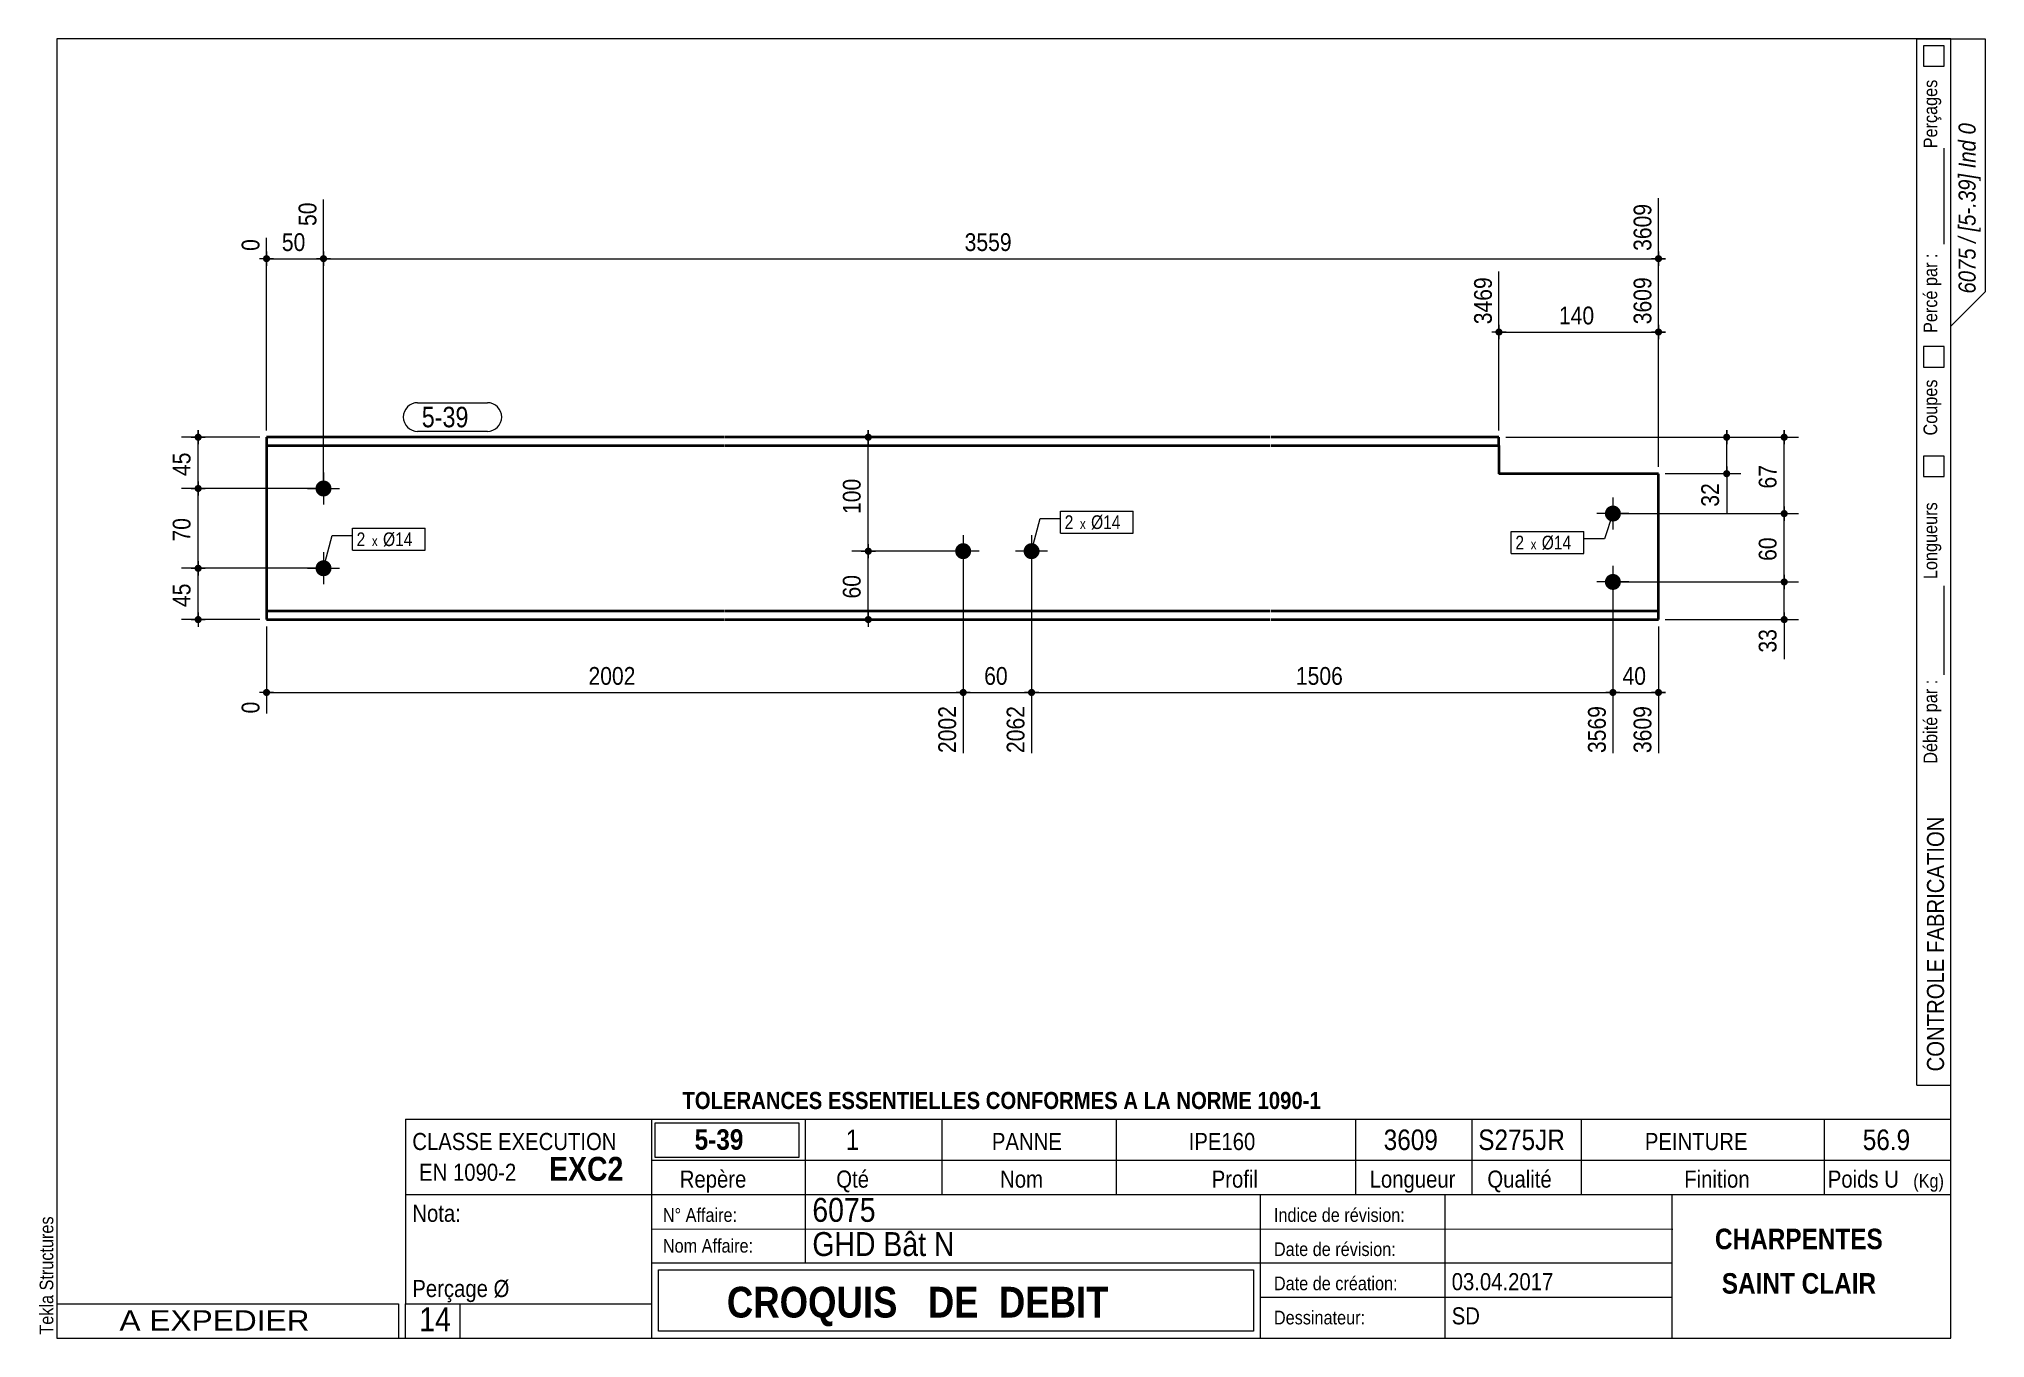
# Model space of a CAD drawing. Header units: millimetres. Extents: x 2 to 287, y 5 to 195.
import ezdxf

# ---------------------------------------------------------------- set-up
doc = ezdxf.new("R2010")
doc.units = ezdxf.units.MM
for name, color, linetype, lineweight in [('Autre type objet', 1, 'Continuous', 0), ('Boulon', 7, 'Continuous', 0), ('Cotation', 7, 'Continuous', 0), ('Désignation boulon', 3, 'Continuous', 0), ('Feuille dessin', 5, 'Continuous', 0), ('Piece', 2, 'Continuous', 0), ('Repère pièce', 3, 'Continuous', 0)]:
    doc.layers.add(name, color=color, linetype=linetype, lineweight=lineweight)
doc.styles.add('ARIAL', font='ARIAL.TTF')
doc.styles.add('ARIAL_BOLD', font='ARIALBD.TTF')
doc.styles.add('ARIAL_ITALIC', font='ARIALI.TTF')
doc.styles.add('ARIAL_NARROW', font='ARIAL.TTF')
doc.styles.add('COMIC_SANS_MS', font='COMIC.TTF')

# ---------------------------------------------------------------- blocks, each defined once
blk = doc.blocks.new('*A1')
at = {"layer": 'Boulon'}
for points in [[(137.59, 121.25), (137.62, 121.25), (137.64, 121.25), (137.67, 121.24), (137.7, 121.24), (137.73, 121.24), (137.76, 121.23), (137.79, 121.23), (137.81, 121.22), (137.84, 121.22), (137.87, 121.21), (137.9, 121.2), (137.92, 121.19), (137.95, 121.18), (137.98, 121.17), (138, 121.16), (138.03, 121.15), (138.06, 121.14), (138.08, 121.13), (138.11, 121.11), (138.13, 121.1), (138.16, 121.08), (138.18, 121.07), (138.21, 121.05), (138.23, 121.04), (138.25, 121.02), (138.28, 121), (138.3, 120.99), (138.32, 120.97), (138.34, 120.95), (138.36, 120.93), (138.38, 120.91), (138.4, 120.89), (138.42, 120.87), (138.44, 120.85), (138.46, 120.82), (138.48, 120.8), (138.5, 120.78), (138.51, 120.76), (138.53, 120.73), (138.54, 120.71), (138.56, 120.68), (138.57, 120.66), (138.59, 120.63), (138.6, 120.61), (138.61, 120.58), (138.62, 120.56), (138.64, 120.53), (138.65, 120.5), (138.66, 120.48), (138.67, 120.45), (138.67, 120.42), (138.68, 120.39), (138.69, 120.37), (138.7, 120.34), (138.7, 120.31), (138.71, 120.28), (138.71, 120.25), (138.72, 120.23), (138.72, 120.2), (138.72, 120.17), (138.72, 120.14), (138.72, 120.11), (138.72, 120.08), (138.72, 120.06), (138.72, 120.03), (138.72, 120), (138.72, 119.97), (138.72, 119.94), (138.71, 119.91), (138.71, 119.88), (138.7, 119.86), (138.7, 119.83), (138.69, 119.8), (138.68, 119.77), (138.67, 119.75), (138.67, 119.72), (138.66, 119.69), (138.65, 119.66), (138.64, 119.64), (138.62, 119.61), (138.61, 119.58), (138.6, 119.56), (138.59, 119.53), (138.57, 119.51), (138.56, 119.48), (138.54, 119.46), (138.53, 119.44), (138.51, 119.41), (138.5, 119.39), (138.48, 119.37), (138.46, 119.34), (138.44, 119.32), (138.42, 119.3), (138.4, 119.28), (138.38, 119.26), (138.36, 119.24), (138.34, 119.22), (138.32, 119.2), (138.3, 119.18), (138.28, 119.16), (138.25, 119.15), (138.23, 119.13), (138.21, 119.11), (138.18, 119.1), (138.16, 119.08), (138.13, 119.07), (138.11, 119.05), (138.08, 119.04), (138.06, 119.03), (138.03, 119.02), (138, 119.01), (137.98, 119), (137.95, 118.99), (137.92, 118.98), (137.9, 118.97), (137.87, 118.96), (137.84, 118.95), (137.81, 118.95), (137.79, 118.94), (137.76, 118.93), (137.73, 118.93), (137.7, 118.93), (137.67, 118.92), (137.64, 118.92), (137.62, 118.92), (137.59, 118.92), (137.56, 118.92), (137.53, 118.92), (137.5, 118.92), (137.47, 118.92), (137.44, 118.92), (137.42, 118.93), (137.39, 118.93), (137.36, 118.93), (137.33, 118.94), (137.3, 118.95), (137.27, 118.95), (137.25, 118.96), (137.22, 118.97), (137.19, 118.98), (137.17, 118.99), (137.14, 119), (137.11, 119.01), (137.09, 119.02), (137.06, 119.03), (137.03, 119.04), (137.01, 119.05), (136.98, 119.07), (136.96, 119.08), (136.93, 119.1), (136.91, 119.11), (136.89, 119.13), (136.86, 119.15), (136.84, 119.16), (136.82, 119.18), (136.8, 119.2), (136.77, 119.22), (136.75, 119.24), (136.73, 119.26), (136.71, 119.28), (136.69, 119.3), (136.67, 119.32), (136.66, 119.34), (136.64, 119.37), (136.62, 119.39), (136.6, 119.41), (136.59, 119.44), (136.57, 119.46), (136.56, 119.48), (136.54, 119.51), (136.53, 119.53), (136.52, 119.56), (136.5, 119.58), (136.49, 119.61), (136.48, 119.64), (136.47, 119.66), (136.46, 119.69), (136.45, 119.72), (136.44, 119.75), (136.43, 119.77), (136.43, 119.8), (136.42, 119.83), (136.41, 119.86), (136.41, 119.88), (136.4, 119.91), (136.4, 119.94), (136.4, 119.97), (136.39, 120), (136.39, 120.03), (136.39, 120.06), (136.39, 120.08), (136.39, 120.11), (136.39, 120.14), (136.39, 120.17), (136.4, 120.2), (136.4, 120.23), (136.4, 120.25), (136.41, 120.28), (136.41, 120.31), (136.42, 120.34), (136.43, 120.37), (136.43, 120.39), (136.44, 120.42), (136.45, 120.45), (136.46, 120.48), (136.47, 120.5), (136.48, 120.53), (136.49, 120.56), (136.5, 120.58), (136.52, 120.61), (136.53, 120.63), (136.54, 120.66), (136.56, 120.68), (136.57, 120.71), (136.59, 120.73), (136.6, 120.76), (136.62, 120.78), (136.64, 120.8), (136.66, 120.82), (136.67, 120.85), (136.69, 120.87), (136.71, 120.89), (136.73, 120.91), (136.75, 120.93), (136.77, 120.95), (136.8, 120.97), (136.82, 120.99), (136.84, 121), (136.86, 121.02), (136.89, 121.04), (136.91, 121.05), (136.93, 121.07), (136.96, 121.08), (136.98, 121.1), (137.01, 121.11), (137.03, 121.13), (137.06, 121.14), (137.09, 121.15), (137.11, 121.16), (137.14, 121.17), (137.17, 121.18), (137.19, 121.19), (137.22, 121.2), (137.25, 121.21), (137.27, 121.22), (137.3, 121.22), (137.33, 121.23), (137.36, 121.23), (137.39, 121.24), (137.42, 121.24), (137.44, 121.24), (137.47, 121.25), (137.5, 121.25), (137.53, 121.25), (137.56, 121.25)], [(147.59, 121.25), (147.62, 121.25), (147.64, 121.25), (147.67, 121.24), (147.7, 121.24), (147.73, 121.24), (147.76, 121.23), (147.79, 121.23), (147.81, 121.22), (147.84, 121.22), (147.87, 121.21), (147.9, 121.2), (147.92, 121.19), (147.95, 121.18), (147.98, 121.17), (148, 121.16), (148.03, 121.15), (148.06, 121.14), (148.08, 121.13), (148.11, 121.11), (148.13, 121.1), (148.16, 121.08), (148.18, 121.07), (148.21, 121.05), (148.23, 121.04), (148.25, 121.02), (148.28, 121), (148.3, 120.99), (148.32, 120.97), (148.34, 120.95), (148.36, 120.93), (148.38, 120.91), (148.4, 120.89), (148.42, 120.87), (148.44, 120.85), (148.46, 120.82), (148.48, 120.8), (148.5, 120.78), (148.51, 120.76), (148.53, 120.73), (148.54, 120.71), (148.56, 120.68), (148.57, 120.66), (148.59, 120.63), (148.6, 120.61), (148.61, 120.58), (148.62, 120.56), (148.64, 120.53), (148.65, 120.5), (148.66, 120.48), (148.67, 120.45), (148.67, 120.42), (148.68, 120.39), (148.69, 120.37), (148.7, 120.34), (148.7, 120.31), (148.71, 120.28), (148.71, 120.25), (148.72, 120.23), (148.72, 120.2), (148.72, 120.17), (148.72, 120.14), (148.72, 120.11), (148.72, 120.08), (148.72, 120.06), (148.72, 120.03), (148.72, 120), (148.72, 119.97), (148.72, 119.94), (148.71, 119.91), (148.71, 119.88), (148.7, 119.86), (148.7, 119.83), (148.69, 119.8), (148.68, 119.77), (148.67, 119.75), (148.67, 119.72), (148.66, 119.69), (148.65, 119.66), (148.64, 119.64), (148.62, 119.61), (148.61, 119.58), (148.6, 119.56), (148.59, 119.53), (148.57, 119.51), (148.56, 119.48), (148.54, 119.46), (148.53, 119.44), (148.51, 119.41), (148.5, 119.39), (148.48, 119.37), (148.46, 119.34), (148.44, 119.32), (148.42, 119.3), (148.4, 119.28), (148.38, 119.26), (148.36, 119.24), (148.34, 119.22), (148.32, 119.2), (148.3, 119.18), (148.28, 119.16), (148.25, 119.15), (148.23, 119.13), (148.21, 119.11), (148.18, 119.1), (148.16, 119.08), (148.13, 119.07), (148.11, 119.05), (148.08, 119.04), (148.06, 119.03), (148.03, 119.02), (148, 119.01), (147.98, 119), (147.95, 118.99), (147.92, 118.98), (147.9, 118.97), (147.87, 118.96), (147.84, 118.95), (147.81, 118.95), (147.79, 118.94), (147.76, 118.93), (147.73, 118.93), (147.7, 118.93), (147.67, 118.92), (147.64, 118.92), (147.62, 118.92), (147.59, 118.92), (147.56, 118.92), (147.53, 118.92), (147.5, 118.92), (147.47, 118.92), (147.44, 118.92), (147.42, 118.93), (147.39, 118.93), (147.36, 118.93), (147.33, 118.94), (147.3, 118.95), (147.27, 118.95), (147.25, 118.96), (147.22, 118.97), (147.19, 118.98), (147.17, 118.99), (147.14, 119), (147.11, 119.01), (147.09, 119.02), (147.06, 119.03), (147.03, 119.04), (147.01, 119.05), (146.98, 119.07), (146.96, 119.08), (146.93, 119.1), (146.91, 119.11), (146.89, 119.13), (146.86, 119.15), (146.84, 119.16), (146.82, 119.18), (146.8, 119.2), (146.77, 119.22), (146.75, 119.24), (146.73, 119.26), (146.71, 119.28), (146.69, 119.3), (146.67, 119.32), (146.66, 119.34), (146.64, 119.37), (146.62, 119.39), (146.6, 119.41), (146.59, 119.44), (146.57, 119.46), (146.56, 119.48), (146.54, 119.51), (146.53, 119.53), (146.52, 119.56), (146.5, 119.58), (146.49, 119.61), (146.48, 119.64), (146.47, 119.66), (146.46, 119.69), (146.45, 119.72), (146.44, 119.75), (146.43, 119.77), (146.43, 119.8), (146.42, 119.83), (146.41, 119.86), (146.41, 119.88), (146.4, 119.91), (146.4, 119.94), (146.4, 119.97), (146.39, 120), (146.39, 120.03), (146.39, 120.06), (146.39, 120.08), (146.39, 120.11), (146.39, 120.14), (146.39, 120.17), (146.4, 120.2), (146.4, 120.23), (146.4, 120.25), (146.41, 120.28), (146.41, 120.31), (146.42, 120.34), (146.43, 120.37), (146.43, 120.39), (146.44, 120.42), (146.45, 120.45), (146.46, 120.48), (146.47, 120.5), (146.48, 120.53), (146.49, 120.56), (146.5, 120.58), (146.52, 120.61), (146.53, 120.63), (146.54, 120.66), (146.56, 120.68), (146.57, 120.71), (146.59, 120.73), (146.6, 120.76), (146.62, 120.78), (146.64, 120.8), (146.66, 120.82), (146.67, 120.85), (146.69, 120.87), (146.71, 120.89), (146.73, 120.91), (146.75, 120.93), (146.77, 120.95), (146.8, 120.97), (146.82, 120.99), (146.84, 121), (146.86, 121.02), (146.89, 121.04), (146.91, 121.05), (146.93, 121.07), (146.96, 121.08), (146.98, 121.1), (147.01, 121.11), (147.03, 121.13), (147.06, 121.14), (147.09, 121.15), (147.11, 121.16), (147.14, 121.17), (147.17, 121.18), (147.19, 121.19), (147.22, 121.2), (147.25, 121.21), (147.27, 121.22), (147.3, 121.22), (147.33, 121.23), (147.36, 121.23), (147.39, 121.24), (147.42, 121.24), (147.44, 121.24), (147.47, 121.25), (147.5, 121.25), (147.53, 121.25), (147.56, 121.25)]]:
    blk.add_hatch(color=256, dxfattribs=at).paths.add_polyline_path(points, flags=17)
at = {"layer": 'Boulon', "linetype": 'Continuous', "lineweight": 0}
for p, q in [((137.56, 122.42), (137.56, 117.75)), ((147.56, 122.42), (147.56, 117.75)), ((139.89, 120.08), (135.22, 120.08)), ((149.89, 120.08), (145.22, 120.08))]:
    blk.add_line(p, q, dxfattribs=at)
blk = doc.blocks.new('*A2')
at = {"layer": 'Boulon'}
for points in [[(42.85, 129.28), (42.85, 129.31), (42.85, 129.34), (42.85, 129.36), (42.86, 129.39), (42.86, 129.42), (42.86, 129.45), (42.87, 129.48), (42.87, 129.51), (42.88, 129.53), (42.89, 129.56), (42.9, 129.59), (42.91, 129.62), (42.91, 129.64), (42.92, 129.67), (42.94, 129.7), (42.95, 129.72), (42.96, 129.75), (42.97, 129.77), (42.98, 129.8), (43, 129.83), (43.01, 129.85), (43.03, 129.87), (43.04, 129.9), (43.06, 129.92), (43.08, 129.95), (43.09, 129.97), (43.11, 129.99), (43.13, 130.01), (43.15, 130.03), (43.17, 130.05), (43.19, 130.08), (43.21, 130.1), (43.23, 130.11), (43.25, 130.13), (43.27, 130.15), (43.3, 130.17), (43.32, 130.19), (43.34, 130.2), (43.36, 130.22), (43.39, 130.24), (43.41, 130.25), (43.44, 130.27), (43.46, 130.28), (43.49, 130.29), (43.51, 130.31), (43.54, 130.32), (43.57, 130.33), (43.59, 130.34), (43.62, 130.35), (43.65, 130.36), (43.67, 130.37), (43.7, 130.37), (43.73, 130.38), (43.76, 130.39), (43.79, 130.39), (43.81, 130.4), (43.84, 130.4), (43.87, 130.41), (43.9, 130.41), (43.93, 130.41), (43.96, 130.42), (43.98, 130.42), (44.01, 130.42), (44.04, 130.42), (44.07, 130.42), (44.1, 130.41), (44.13, 130.41), (44.16, 130.41), (44.18, 130.4), (44.21, 130.4), (44.24, 130.39), (44.27, 130.39), (44.3, 130.38), (44.32, 130.37), (44.35, 130.37), (44.38, 130.36), (44.41, 130.35), (44.43, 130.34), (44.46, 130.33), (44.49, 130.32), (44.51, 130.31), (44.54, 130.29), (44.56, 130.28), (44.59, 130.27), (44.61, 130.25), (44.64, 130.24), (44.66, 130.22), (44.68, 130.2), (44.71, 130.19), (44.73, 130.17), (44.75, 130.15), (44.78, 130.13), (44.8, 130.11), (44.82, 130.1), (44.84, 130.08), (44.86, 130.05), (44.88, 130.03), (44.9, 130.01), (44.91, 129.99), (44.93, 129.97), (44.95, 129.95), (44.97, 129.92), (44.98, 129.9), (45, 129.87), (45.01, 129.85), (45.03, 129.83), (45.04, 129.8), (45.06, 129.77), (45.07, 129.75), (45.08, 129.72), (45.09, 129.7), (45.1, 129.67), (45.11, 129.64), (45.12, 129.62), (45.13, 129.59), (45.14, 129.56), (45.14, 129.53), (45.15, 129.51), (45.16, 129.48), (45.16, 129.45), (45.17, 129.42), (45.17, 129.39), (45.17, 129.36), (45.18, 129.34), (45.18, 129.31), (45.18, 129.28), (45.18, 129.25), (45.18, 129.22), (45.18, 129.19), (45.18, 129.16), (45.17, 129.14), (45.17, 129.11), (45.17, 129.08), (45.16, 129.05), (45.16, 129.02), (45.15, 128.99), (45.14, 128.97), (45.14, 128.94), (45.13, 128.91), (45.12, 128.88), (45.11, 128.86), (45.1, 128.83), (45.09, 128.8), (45.08, 128.78), (45.07, 128.75), (45.06, 128.73), (45.04, 128.7), (45.03, 128.68), (45.01, 128.65), (45, 128.63), (44.98, 128.6), (44.97, 128.58), (44.95, 128.56), (44.93, 128.53), (44.91, 128.51), (44.9, 128.49), (44.88, 128.47), (44.86, 128.45), (44.84, 128.43), (44.82, 128.41), (44.8, 128.39), (44.78, 128.37), (44.75, 128.35), (44.73, 128.33), (44.71, 128.31), (44.68, 128.3), (44.66, 128.28), (44.64, 128.26), (44.61, 128.25), (44.59, 128.24), (44.56, 128.22), (44.54, 128.21), (44.51, 128.2), (44.49, 128.18), (44.46, 128.17), (44.43, 128.16), (44.41, 128.15), (44.38, 128.14), (44.35, 128.13), (44.32, 128.13), (44.3, 128.12), (44.27, 128.11), (44.24, 128.11), (44.21, 128.1), (44.18, 128.1), (44.16, 128.09), (44.13, 128.09), (44.1, 128.09), (44.07, 128.09), (44.04, 128.08), (44.01, 128.08), (43.98, 128.08), (43.96, 128.09), (43.93, 128.09), (43.9, 128.09), (43.87, 128.09), (43.84, 128.1), (43.81, 128.1), (43.79, 128.11), (43.76, 128.11), (43.73, 128.12), (43.7, 128.13), (43.67, 128.13), (43.65, 128.14), (43.62, 128.15), (43.59, 128.16), (43.57, 128.17), (43.54, 128.18), (43.51, 128.2), (43.49, 128.21), (43.46, 128.22), (43.44, 128.24), (43.41, 128.25), (43.39, 128.26), (43.36, 128.28), (43.34, 128.3), (43.32, 128.31), (43.3, 128.33), (43.27, 128.35), (43.25, 128.37), (43.23, 128.39), (43.21, 128.41), (43.19, 128.43), (43.17, 128.45), (43.15, 128.47), (43.13, 128.49), (43.11, 128.51), (43.09, 128.53), (43.08, 128.56), (43.06, 128.58), (43.04, 128.6), (43.03, 128.63), (43.01, 128.65), (43, 128.68), (42.98, 128.7), (42.97, 128.73), (42.96, 128.75), (42.95, 128.78), (42.94, 128.8), (42.92, 128.83), (42.91, 128.86), (42.91, 128.88), (42.9, 128.91), (42.89, 128.94), (42.88, 128.97), (42.87, 128.99), (42.87, 129.02), (42.86, 129.05), (42.86, 129.08), (42.86, 129.11), (42.85, 129.14), (42.85, 129.16), (42.85, 129.19), (42.85, 129.22), (42.85, 129.25)], [(42.85, 117.61), (42.85, 117.64), (42.85, 117.67), (42.85, 117.7), (42.86, 117.73), (42.86, 117.75), (42.86, 117.78), (42.87, 117.81), (42.87, 117.84), (42.88, 117.87), (42.89, 117.89), (42.9, 117.92), (42.91, 117.95), (42.91, 117.98), (42.92, 118), (42.94, 118.03), (42.95, 118.06), (42.96, 118.08), (42.97, 118.11), (42.98, 118.13), (43, 118.16), (43.01, 118.18), (43.03, 118.21), (43.04, 118.23), (43.06, 118.26), (43.08, 118.28), (43.09, 118.3), (43.11, 118.32), (43.13, 118.35), (43.15, 118.37), (43.17, 118.39), (43.19, 118.41), (43.21, 118.43), (43.23, 118.45), (43.25, 118.47), (43.27, 118.49), (43.3, 118.5), (43.32, 118.52), (43.34, 118.54), (43.36, 118.55), (43.39, 118.57), (43.41, 118.58), (43.44, 118.6), (43.46, 118.61), (43.49, 118.63), (43.51, 118.64), (43.54, 118.65), (43.57, 118.66), (43.59, 118.67), (43.62, 118.68), (43.65, 118.69), (43.67, 118.7), (43.7, 118.71), (43.73, 118.72), (43.76, 118.72), (43.79, 118.73), (43.81, 118.73), (43.84, 118.74), (43.87, 118.74), (43.9, 118.74), (43.93, 118.75), (43.96, 118.75), (43.98, 118.75), (44.01, 118.75), (44.04, 118.75), (44.07, 118.75), (44.1, 118.75), (44.13, 118.74), (44.16, 118.74), (44.18, 118.74), (44.21, 118.73), (44.24, 118.73), (44.27, 118.72), (44.3, 118.72), (44.32, 118.71), (44.35, 118.7), (44.38, 118.69), (44.41, 118.68), (44.43, 118.67), (44.46, 118.66), (44.49, 118.65), (44.51, 118.64), (44.54, 118.63), (44.56, 118.61), (44.59, 118.6), (44.61, 118.58), (44.64, 118.57), (44.66, 118.55), (44.68, 118.54), (44.71, 118.52), (44.73, 118.5), (44.75, 118.49), (44.78, 118.47), (44.8, 118.45), (44.82, 118.43), (44.84, 118.41), (44.86, 118.39), (44.88, 118.37), (44.9, 118.35), (44.91, 118.32), (44.93, 118.3), (44.95, 118.28), (44.97, 118.26), (44.98, 118.23), (45, 118.21), (45.01, 118.18), (45.03, 118.16), (45.04, 118.13), (45.06, 118.11), (45.07, 118.08), (45.08, 118.06), (45.09, 118.03), (45.1, 118), (45.11, 117.98), (45.12, 117.95), (45.13, 117.92), (45.14, 117.89), (45.14, 117.87), (45.15, 117.84), (45.16, 117.81), (45.16, 117.78), (45.17, 117.75), (45.17, 117.73), (45.17, 117.7), (45.18, 117.67), (45.18, 117.64), (45.18, 117.61), (45.18, 117.58), (45.18, 117.56), (45.18, 117.53), (45.18, 117.5), (45.17, 117.47), (45.17, 117.44), (45.17, 117.41), (45.16, 117.38), (45.16, 117.36), (45.15, 117.33), (45.14, 117.3), (45.14, 117.27), (45.13, 117.25), (45.12, 117.22), (45.11, 117.19), (45.1, 117.16), (45.09, 117.14), (45.08, 117.11), (45.07, 117.08), (45.06, 117.06), (45.04, 117.03), (45.03, 117.01), (45.01, 116.98), (45, 116.96), (44.98, 116.94), (44.97, 116.91), (44.95, 116.89), (44.93, 116.87), (44.91, 116.84), (44.9, 116.82), (44.88, 116.8), (44.86, 116.78), (44.84, 116.76), (44.82, 116.74), (44.8, 116.72), (44.78, 116.7), (44.75, 116.68), (44.73, 116.66), (44.71, 116.65), (44.68, 116.63), (44.66, 116.61), (44.64, 116.6), (44.61, 116.58), (44.59, 116.57), (44.56, 116.55), (44.54, 116.54), (44.51, 116.53), (44.49, 116.52), (44.46, 116.51), (44.43, 116.5), (44.41, 116.49), (44.38, 116.48), (44.35, 116.47), (44.32, 116.46), (44.3, 116.45), (44.27, 116.45), (44.24, 116.44), (44.21, 116.43), (44.18, 116.43), (44.16, 116.43), (44.13, 116.42), (44.1, 116.42), (44.07, 116.42), (44.04, 116.42), (44.01, 116.42), (43.98, 116.42), (43.96, 116.42), (43.93, 116.42), (43.9, 116.42), (43.87, 116.43), (43.84, 116.43), (43.81, 116.43), (43.79, 116.44), (43.76, 116.45), (43.73, 116.45), (43.7, 116.46), (43.67, 116.47), (43.65, 116.48), (43.62, 116.49), (43.59, 116.5), (43.57, 116.51), (43.54, 116.52), (43.51, 116.53), (43.49, 116.54), (43.46, 116.55), (43.44, 116.57), (43.41, 116.58), (43.39, 116.6), (43.36, 116.61), (43.34, 116.63), (43.32, 116.65), (43.3, 116.66), (43.27, 116.68), (43.25, 116.7), (43.23, 116.72), (43.21, 116.74), (43.19, 116.76), (43.17, 116.78), (43.15, 116.8), (43.13, 116.82), (43.11, 116.84), (43.09, 116.87), (43.08, 116.89), (43.06, 116.91), (43.04, 116.94), (43.03, 116.96), (43.01, 116.98), (43, 117.01), (42.98, 117.03), (42.97, 117.06), (42.96, 117.08), (42.95, 117.11), (42.94, 117.14), (42.92, 117.16), (42.91, 117.19), (42.91, 117.22), (42.9, 117.25), (42.89, 117.27), (42.88, 117.3), (42.87, 117.33), (42.87, 117.36), (42.86, 117.38), (42.86, 117.41), (42.86, 117.44), (42.85, 117.47), (42.85, 117.5), (42.85, 117.53), (42.85, 117.56), (42.85, 117.58)]]:
    blk.add_hatch(color=256, dxfattribs=at).paths.add_polyline_path(points, flags=17)
at = {"layer": 'Boulon', "linetype": 'Continuous', "lineweight": 0}
for p, q in [((44.01, 131.58), (44.01, 126.92)), ((41.68, 129.25), (46.35, 129.25)), ((44.01, 119.92), (44.01, 115.25)), ((41.68, 117.58), (46.35, 117.58))]:
    blk.add_line(p, q, dxfattribs=at)
blk = doc.blocks.new('*A3')
at = {"layer": 'Boulon'}
for points in [[(232.6, 126.75), (232.63, 126.75), (232.66, 126.75), (232.69, 126.74), (232.72, 126.74), (232.74, 126.74), (232.77, 126.73), (232.8, 126.73), (232.83, 126.72), (232.86, 126.72), (232.88, 126.71), (232.91, 126.7), (232.94, 126.69), (232.97, 126.68), (232.99, 126.67), (233.02, 126.66), (233.05, 126.65), (233.07, 126.64), (233.1, 126.63), (233.12, 126.61), (233.15, 126.6), (233.17, 126.58), (233.2, 126.57), (233.22, 126.55), (233.24, 126.54), (233.27, 126.52), (233.29, 126.5), (233.31, 126.49), (233.33, 126.47), (233.36, 126.45), (233.38, 126.43), (233.4, 126.41), (233.42, 126.39), (233.44, 126.37), (233.46, 126.35), (233.47, 126.32), (233.49, 126.3), (233.51, 126.28), (233.53, 126.26), (233.54, 126.23), (233.56, 126.21), (233.57, 126.18), (233.59, 126.16), (233.6, 126.13), (233.61, 126.11), (233.63, 126.08), (233.64, 126.06), (233.65, 126.03), (233.66, 126), (233.67, 125.98), (233.68, 125.95), (233.69, 125.92), (233.7, 125.89), (233.7, 125.87), (233.71, 125.84), (233.72, 125.81), (233.72, 125.78), (233.73, 125.75), (233.73, 125.73), (233.73, 125.7), (233.74, 125.67), (233.74, 125.64), (233.74, 125.61), (233.74, 125.58), (233.74, 125.56), (233.74, 125.53), (233.74, 125.5), (233.73, 125.47), (233.73, 125.44), (233.73, 125.41), (233.72, 125.38), (233.72, 125.36), (233.71, 125.33), (233.7, 125.3), (233.7, 125.27), (233.69, 125.25), (233.68, 125.22), (233.67, 125.19), (233.66, 125.16), (233.65, 125.14), (233.64, 125.11), (233.63, 125.08), (233.61, 125.06), (233.6, 125.03), (233.59, 125.01), (233.57, 124.98), (233.56, 124.96), (233.54, 124.94), (233.53, 124.91), (233.51, 124.89), (233.49, 124.87), (233.47, 124.84), (233.46, 124.82), (233.44, 124.8), (233.42, 124.78), (233.4, 124.76), (233.38, 124.74), (233.36, 124.72), (233.33, 124.7), (233.31, 124.68), (233.29, 124.66), (233.27, 124.65), (233.24, 124.63), (233.22, 124.61), (233.2, 124.6), (233.17, 124.58), (233.15, 124.57), (233.12, 124.55), (233.1, 124.54), (233.07, 124.53), (233.05, 124.52), (233.02, 124.51), (232.99, 124.5), (232.97, 124.49), (232.94, 124.48), (232.91, 124.47), (232.88, 124.46), (232.86, 124.45), (232.83, 124.45), (232.8, 124.44), (232.77, 124.43), (232.74, 124.43), (232.72, 124.43), (232.69, 124.42), (232.66, 124.42), (232.63, 124.42), (232.6, 124.42), (232.57, 124.42), (232.54, 124.42), (232.52, 124.42), (232.49, 124.42), (232.46, 124.42), (232.43, 124.43), (232.4, 124.43), (232.37, 124.43), (232.35, 124.44), (232.32, 124.45), (232.29, 124.45), (232.26, 124.46), (232.23, 124.47), (232.21, 124.48), (232.18, 124.49), (232.15, 124.5), (232.13, 124.51), (232.1, 124.52), (232.07, 124.53), (232.05, 124.54), (232.02, 124.55), (232, 124.57), (231.97, 124.58), (231.95, 124.6), (231.92, 124.61), (231.9, 124.63), (231.88, 124.65), (231.85, 124.66), (231.83, 124.68), (231.81, 124.7), (231.79, 124.72), (231.77, 124.74), (231.75, 124.76), (231.73, 124.78), (231.71, 124.8), (231.69, 124.82), (231.67, 124.84), (231.65, 124.87), (231.64, 124.89), (231.62, 124.91), (231.6, 124.94), (231.59, 124.96), (231.57, 124.98), (231.56, 125.01), (231.54, 125.03), (231.53, 125.06), (231.52, 125.08), (231.51, 125.11), (231.49, 125.14), (231.48, 125.16), (231.47, 125.19), (231.46, 125.22), (231.46, 125.25), (231.45, 125.27), (231.44, 125.3), (231.43, 125.33), (231.43, 125.36), (231.42, 125.38), (231.42, 125.41), (231.41, 125.44), (231.41, 125.47), (231.41, 125.5), (231.41, 125.53), (231.41, 125.56), (231.41, 125.58), (231.41, 125.61), (231.41, 125.64), (231.41, 125.67), (231.41, 125.7), (231.41, 125.73), (231.42, 125.75), (231.42, 125.78), (231.43, 125.81), (231.43, 125.84), (231.44, 125.87), (231.45, 125.89), (231.46, 125.92), (231.46, 125.95), (231.47, 125.98), (231.48, 126), (231.49, 126.03), (231.51, 126.06), (231.52, 126.08), (231.53, 126.11), (231.54, 126.13), (231.56, 126.16), (231.57, 126.18), (231.59, 126.21), (231.6, 126.23), (231.62, 126.26), (231.64, 126.28), (231.65, 126.3), (231.67, 126.32), (231.69, 126.35), (231.71, 126.37), (231.73, 126.39), (231.75, 126.41), (231.77, 126.43), (231.79, 126.45), (231.81, 126.47), (231.83, 126.49), (231.85, 126.5), (231.88, 126.52), (231.9, 126.54), (231.92, 126.55), (231.95, 126.57), (231.97, 126.58), (232, 126.6), (232.02, 126.61), (232.05, 126.63), (232.07, 126.64), (232.1, 126.65), (232.13, 126.66), (232.15, 126.67), (232.18, 126.68), (232.21, 126.69), (232.23, 126.7), (232.26, 126.71), (232.29, 126.72), (232.32, 126.72), (232.35, 126.73), (232.37, 126.73), (232.4, 126.74), (232.43, 126.74), (232.46, 126.74), (232.49, 126.75), (232.52, 126.75), (232.54, 126.75), (232.57, 126.75)], [(232.6, 116.75), (232.63, 116.75), (232.66, 116.75), (232.69, 116.74), (232.72, 116.74), (232.74, 116.74), (232.77, 116.73), (232.8, 116.73), (232.83, 116.72), (232.86, 116.72), (232.88, 116.71), (232.91, 116.7), (232.94, 116.69), (232.97, 116.68), (232.99, 116.67), (233.02, 116.66), (233.05, 116.65), (233.07, 116.64), (233.1, 116.63), (233.12, 116.61), (233.15, 116.6), (233.17, 116.58), (233.2, 116.57), (233.22, 116.55), (233.24, 116.54), (233.27, 116.52), (233.29, 116.5), (233.31, 116.49), (233.33, 116.47), (233.36, 116.45), (233.38, 116.43), (233.4, 116.41), (233.42, 116.39), (233.44, 116.37), (233.46, 116.35), (233.47, 116.32), (233.49, 116.3), (233.51, 116.28), (233.53, 116.26), (233.54, 116.23), (233.56, 116.21), (233.57, 116.18), (233.59, 116.16), (233.6, 116.13), (233.61, 116.11), (233.63, 116.08), (233.64, 116.06), (233.65, 116.03), (233.66, 116), (233.67, 115.98), (233.68, 115.95), (233.69, 115.92), (233.7, 115.89), (233.7, 115.87), (233.71, 115.84), (233.72, 115.81), (233.72, 115.78), (233.73, 115.75), (233.73, 115.73), (233.73, 115.7), (233.74, 115.67), (233.74, 115.64), (233.74, 115.61), (233.74, 115.58), (233.74, 115.56), (233.74, 115.53), (233.74, 115.5), (233.73, 115.47), (233.73, 115.44), (233.73, 115.41), (233.72, 115.38), (233.72, 115.36), (233.71, 115.33), (233.7, 115.3), (233.7, 115.27), (233.69, 115.25), (233.68, 115.22), (233.67, 115.19), (233.66, 115.16), (233.65, 115.14), (233.64, 115.11), (233.63, 115.08), (233.61, 115.06), (233.6, 115.03), (233.59, 115.01), (233.57, 114.98), (233.56, 114.96), (233.54, 114.94), (233.53, 114.91), (233.51, 114.89), (233.49, 114.87), (233.47, 114.84), (233.46, 114.82), (233.44, 114.8), (233.42, 114.78), (233.4, 114.76), (233.38, 114.74), (233.36, 114.72), (233.33, 114.7), (233.31, 114.68), (233.29, 114.66), (233.27, 114.65), (233.24, 114.63), (233.22, 114.61), (233.2, 114.6), (233.17, 114.58), (233.15, 114.57), (233.12, 114.55), (233.1, 114.54), (233.07, 114.53), (233.05, 114.52), (233.02, 114.51), (232.99, 114.5), (232.97, 114.49), (232.94, 114.48), (232.91, 114.47), (232.88, 114.46), (232.86, 114.45), (232.83, 114.45), (232.8, 114.44), (232.77, 114.43), (232.74, 114.43), (232.72, 114.43), (232.69, 114.42), (232.66, 114.42), (232.63, 114.42), (232.6, 114.42), (232.57, 114.42), (232.54, 114.42), (232.52, 114.42), (232.49, 114.42), (232.46, 114.42), (232.43, 114.43), (232.4, 114.43), (232.37, 114.43), (232.35, 114.44), (232.32, 114.45), (232.29, 114.45), (232.26, 114.46), (232.23, 114.47), (232.21, 114.48), (232.18, 114.49), (232.15, 114.5), (232.13, 114.51), (232.1, 114.52), (232.07, 114.53), (232.05, 114.54), (232.02, 114.55), (232, 114.57), (231.97, 114.58), (231.95, 114.6), (231.92, 114.61), (231.9, 114.63), (231.88, 114.65), (231.85, 114.66), (231.83, 114.68), (231.81, 114.7), (231.79, 114.72), (231.77, 114.74), (231.75, 114.76), (231.73, 114.78), (231.71, 114.8), (231.69, 114.82), (231.67, 114.84), (231.65, 114.87), (231.64, 114.89), (231.62, 114.91), (231.6, 114.94), (231.59, 114.96), (231.57, 114.98), (231.56, 115.01), (231.54, 115.03), (231.53, 115.06), (231.52, 115.08), (231.51, 115.11), (231.49, 115.14), (231.48, 115.16), (231.47, 115.19), (231.46, 115.22), (231.46, 115.25), (231.45, 115.27), (231.44, 115.3), (231.43, 115.33), (231.43, 115.36), (231.42, 115.38), (231.42, 115.41), (231.41, 115.44), (231.41, 115.47), (231.41, 115.5), (231.41, 115.53), (231.41, 115.56), (231.41, 115.58), (231.41, 115.61), (231.41, 115.64), (231.41, 115.67), (231.41, 115.7), (231.41, 115.73), (231.42, 115.75), (231.42, 115.78), (231.43, 115.81), (231.43, 115.84), (231.44, 115.87), (231.45, 115.89), (231.46, 115.92), (231.46, 115.95), (231.47, 115.98), (231.48, 116), (231.49, 116.03), (231.51, 116.06), (231.52, 116.08), (231.53, 116.11), (231.54, 116.13), (231.56, 116.16), (231.57, 116.18), (231.59, 116.21), (231.6, 116.23), (231.62, 116.26), (231.64, 116.28), (231.65, 116.3), (231.67, 116.32), (231.69, 116.35), (231.71, 116.37), (231.73, 116.39), (231.75, 116.41), (231.77, 116.43), (231.79, 116.45), (231.81, 116.47), (231.83, 116.49), (231.85, 116.5), (231.88, 116.52), (231.9, 116.54), (231.92, 116.55), (231.95, 116.57), (231.97, 116.58), (232, 116.6), (232.02, 116.61), (232.05, 116.63), (232.07, 116.64), (232.1, 116.65), (232.13, 116.66), (232.15, 116.67), (232.18, 116.68), (232.21, 116.69), (232.23, 116.7), (232.26, 116.71), (232.29, 116.72), (232.32, 116.72), (232.35, 116.73), (232.37, 116.73), (232.4, 116.74), (232.43, 116.74), (232.46, 116.74), (232.49, 116.75), (232.52, 116.75), (232.54, 116.75), (232.57, 116.75)]]:
    blk.add_hatch(color=256, dxfattribs=at).paths.add_polyline_path(points, flags=17)
at = {"layer": 'Boulon', "linetype": 'Continuous', "lineweight": 0}
for p, q in [((234.91, 125.58), (230.24, 125.58)), ((232.57, 127.92), (232.57, 123.25)), ((232.57, 117.92), (232.57, 113.25)), ((234.91, 115.58), (230.24, 115.58))]:
    blk.add_line(p, q, dxfattribs=at)
blk = doc.blocks.new('*A4')
at = {"layer": 'Piece', "color": 2, "linetype": 'Continuous', "lineweight": 40}
for p, q in [((102.541666, 136.750443), (35.68, 136.750443)), ((35.68, 136.750443), (35.68, 135.517109)), ((182.475, 136.750443), (102.641666, 136.750443)), ((215.908333, 136.750443), (182.575, 136.750443)), ((215.908333, 135.517109), (215.908333, 136.750443)), ((35.68, 135.517109), (102.541666, 135.517109)), ((35.68, 135.517109), (35.68, 110.083776)), ((102.641666, 135.517109), (182.475, 135.517109)), ((182.575, 135.517109), (215.908333, 135.517109)), ((215.908333, 135.517109), (215.908333, 131.418341)), ((239.239289, 131.418341), (215.908333, 131.418341)), ((239.239289, 110.083776), (239.239289, 131.418341)), ((102.541666, 111.317109), (35.68, 111.317109)), ((182.475, 111.317109), (102.641666, 111.317109)), ((239.239289, 111.317109), (182.575, 111.317109)), ((35.68, 110.083776), (102.541666, 110.083776)), ((102.641666, 110.083776), (182.475, 110.083776)), ((182.575, 110.083776), (239.239289, 110.083776))]:
    blk.add_line(p, q, dxfattribs=at)
blk = doc.blocks.new('*A5')
at = {"layer": 'Feuille dessin', "linetype": 'Continuous', "lineweight": 0}
for p, q in [((282, 195), (5, 195)), ((5, 195), (5, 5)), ((282, 5), (282, 195)), ((5, 5), (282, 5))]:
    blk.add_line(p, q, dxfattribs=at)
at = {"layer": 'Feuille dessin', "style": 'ARIAL', "width": 0.85}
blk.add_text('Tekla Structures', height=2, rotation=90, dxfattribs=at).set_placement((4.5, 5.5))
blk = doc.blocks.new('*A6')
at = {"layer": 'Autre type objet', "linetype": 'Continuous', "lineweight": 0}
for p, q in [((277, 42), (277, 195)), ((277, 195), (287, 195)), ((278, 194), (278, 191)), ((281, 194), (278, 194)), ((281, 191), (281, 194)), ((282, 42), (282, 195)), ((287, 195), (287, 158)), ((278, 191), (281, 191)), ((281, 165), (281, 179)), ((287, 158), (282, 153)), ((278, 150), (278, 147)), ((281, 150), (278, 150)), ((281, 147), (281, 150)), ((278, 147), (281, 147)), ((278, 134), (278, 131)), ((281, 134), (278, 134)), ((281, 131), (281, 134)), ((278, 131), (281, 131)), ((281, 102), (281, 115)), ((277, 42), (282, 42))]:
    blk.add_line(p, q, dxfattribs=at)
at = {"layer": 'Autre type objet', "width": 0.85}
for s, height, style, p in [('Perçages', 2, 'ARIAL', (280, 179)), ('6075 / [5-.39] Ind 0', 2.5, 'ARIAL_ITALIC', (285.619109, 157.760245)), ('Percé par :', 2, 'ARIAL', (280, 152)), ('Coupes', 2, 'ARIAL', (280, 137)), ('Longueurs', 2, 'ARIAL', (280, 116)), ('Débité par :', 2, 'ARIAL', (280, 89)), ('CONTROLE FABRICATION', 2.5, 'ARIAL', (281, 44))]:
    blk.add_text(s, height=height, rotation=90, dxfattribs=dict(at, style=style)).set_placement(p)
blk = doc.blocks.new('*A7')
at = {"layer": 'Autre type objet', "linetype": 'Continuous', "lineweight": 0}
for p, q in [((56, 37), (92, 37)), ((56, 37), (56, 10)), ((92, 37), (92, 10)), ((56, 26), (92, 26)), ((56, 10), (92, 10)), ((56, 5), (56, 10)), ((64, 5), (64, 10)), ((56, 5), (64, 5))]:
    blk.add_line(p, q, dxfattribs=at)
at = {"layer": 'Autre type objet', "width": 0.85}
for s, height, style, p in [('CLASSE EXECUTION', 2.5, 'ARIAL', (57, 32.5)), ('EXC2', 3.5, 'ARIAL_BOLD', (77, 28)), ('EN 1090-2', 2.5, 'ARIAL', (58, 28)), ('Nota:', 2.5, 'ARIAL', (57, 22)), ('Perçage Ø', 2.5, 'ARIAL', (57, 11)), ('14', 3.5, 'ARIAL_NARROW', (58.014234, 6))]:
    blk.add_text(s, height=height, dxfattribs=dict(at, style=style)).set_placement(p)
blk = doc.blocks.new('*A8')
at = {"layer": 'Autre type objet', "linetype": 'Continuous', "lineweight": 0}
for p, q in [((92, 37), (282, 37)), ((92, 37), (92, 31)), ((114.5, 31), (114.5, 37)), ((134.5, 31), (134.5, 37)), ((160, 31), (160, 37)), ((195, 31), (195, 37)), ((212, 31), (212, 37)), ((228, 31), (228, 37)), ((263.5, 31), (263.5, 37)), ((282, 31), (282, 37)), ((92.51953, 36.5), (113.5, 36.5)), ((92.51953, 31.394341), (92.51953, 36.5)), ((113.5, 36.5), (113.5, 31.394341)), ((113.5, 31.394341), (92.51953, 31.394341)), ((92, 31), (282, 31)), ((92, 31), (92, 5)), ((114.5, 16), (114.5, 31)), ((134.5, 26), (134.5, 31)), ((160, 26), (160, 31)), ((195, 26), (195, 31)), ((212, 26), (212, 31)), ((228, 26), (228, 31)), ((263.5, 26), (263.5, 31)), ((282, 5), (282, 31)), ((92, 26), (282, 26)), ((181, 26), (181, 5)), ((208, 26), (208, 5)), ((241.262466, 5), (241.262466, 26)), ((92, 21), (241.327069, 20.935451)), ((92, 16), (181, 16)), ((93, 15), (180, 15)), ((93, 6), (93, 15)), ((180, 15), (180, 6)), ((181, 16), (241.297815, 16.021151)), ((181, 11), (241.217807, 10.969512)), ((180, 6), (93, 6)), ((92, 5), (282, 5))]:
    blk.add_line(p, q, dxfattribs=at)
at = {"layer": 'Autre type objet', "width": 0.85}
for s, height, style, p in [('TOLERANCES ESSENTIELLES CONFORMES A LA NORME 1090-1', 2.5, 'ARIAL_BOLD', (96.5, 38.5)), ('5-39', 3, 'ARIAL_BOLD', (98.285724, 32.540141)), ('1', 3, 'ARIAL', (120.389893, 32.5)), ('PANNE', 2.5, 'ARIAL', (141.75415, 32.5)), ('IPE160', 2.5, 'ARIAL', (170.538574, 32.5)), ('3609', 3, 'ARIAL', (199.053223, 32.5)), ('S275JR', 3, 'ARIAL', (212.880127, 32.5)), ('PEINTURE', 2.5, 'ARIAL', (237.24646, 32.5)), ('56.9', 3, 'ARIAL', (269.109863, 32.5)), ('Repère', 2.5, 'ARIAL', (96.112978, 27)), ('Qté', 2.5, 'ARIAL', (119, 27)), ('Nom', 2.5, 'ARIAL', (142.961426, 27)), ('Profil', 2.5, 'ARIAL', (173.903564, 27)), ('Longueur', 2.5, 'ARIAL', (197, 27)), ('Qualité', 2.5, 'ARIAL', (214.218018, 27)), ('Finition', 2.5, 'ARIAL', (243, 27)), ('Poids U', 2.5, 'ARIAL', (264, 27)), ('(Kg)', 2, 'ARIAL', (276.5, 27)), ('N° Affaire:', 2, 'ARIAL', (93.640566, 22)), ('6075', 3.5, 'ARIAL', (115.5, 22)), ('Indice de révision:', 2, 'ARIAL', (183, 22)), ('GHD Bât N', 3.5, 'ARIAL', (115.5, 17)), ('CHARPENTES', 3, 'ARIAL_BOLD', (247.5, 18)), ('Nom Affaire:', 2, 'ARIAL', (93.640566, 17.5)), ('Date de révision:', 2, 'ARIAL', (183, 17)), ('03.04.2017', 2.5, 'ARIAL', (209, 12)), ('SAINT CLAIR', 3, 'ARIAL_BOLD', (248.5, 11.5)), ('CROQUIS   DE  DEBIT', 4.5, 'ARIAL_BOLD', (103, 8)), ('Date de création:', 2, 'ARIAL', (183, 12)), ('Dessinateur:', 2, 'ARIAL', (183, 7)), ('SD', 2.5, 'ARIAL', (209, 7))]:
    blk.add_text(s, height=height, dxfattribs=dict(at, style=style)).set_placement(p)
blk = doc.blocks.new('*A9')
at = {"layer": 'Autre type objet', "linetype": 'Continuous', "lineweight": 0}
for p, q in [((5, 10), (55, 10)), ((5, 10), (5, 5)), ((55, 10), (55, 5)), ((5, 5), (55, 5))]:
    blk.add_line(p, q, dxfattribs=at)
at = {"layer": 'Autre type objet', "style": 'ARIAL', "width": 1.105}
blk.add_text('A EXPEDIER', height=3, dxfattribs=at).set_placement((14.169647, 6.073465))
blk = doc.blocks.new('*A10')
at = {"layer": 'Cotation'}
for points in [[(123.65, 119.56), (123.63, 119.57), (123.6, 119.57), (123.58, 119.57), (123.55, 119.58), (123.53, 119.59), (123.5, 119.59), (123.48, 119.6), (123.46, 119.61), (123.43, 119.63), (123.41, 119.64), (123.39, 119.65), (123.37, 119.67), (123.35, 119.68), (123.33, 119.7), (123.31, 119.72), (123.29, 119.73), (123.28, 119.75), (123.26, 119.77), (123.25, 119.79), (123.23, 119.82), (123.22, 119.84), (123.21, 119.86), (123.2, 119.88), (123.19, 119.91), (123.18, 119.93), (123.18, 119.96), (123.17, 119.98), (123.17, 120.01), (123.16, 120.03), (123.16, 120.06), (123.16, 120.08), (123.16, 120.11), (123.16, 120.13), (123.17, 120.16), (123.17, 120.19), (123.18, 120.21), (123.18, 120.23), (123.19, 120.26), (123.2, 120.28), (123.21, 120.31), (123.22, 120.33), (123.23, 120.35), (123.25, 120.37), (123.26, 120.39), (123.28, 120.41), (123.29, 120.43), (123.31, 120.45), (123.33, 120.47), (123.35, 120.49), (123.37, 120.5), (123.39, 120.52), (123.41, 120.53), (123.43, 120.54), (123.46, 120.55), (123.48, 120.56), (123.5, 120.57), (123.53, 120.58), (123.55, 120.59), (123.58, 120.59), (123.6, 120.6), (123.63, 120.6), (123.65, 120.6), (123.68, 120.6), (123.71, 120.6), (123.73, 120.6), (123.76, 120.6), (123.78, 120.59), (123.81, 120.59), (123.83, 120.58), (123.86, 120.57), (123.88, 120.56), (123.9, 120.55), (123.93, 120.54), (123.95, 120.53), (123.97, 120.52), (123.99, 120.5), (124.01, 120.49), (124.03, 120.47), (124.05, 120.45), (124.07, 120.43), (124.08, 120.41), (124.1, 120.39), (124.11, 120.37), (124.13, 120.35), (124.14, 120.33), (124.15, 120.31), (124.16, 120.28), (124.17, 120.26), (124.18, 120.23), (124.18, 120.21), (124.19, 120.19), (124.19, 120.16), (124.2, 120.13), (124.2, 120.11), (124.2, 120.08), (124.2, 120.06), (124.2, 120.03), (124.19, 120.01), (124.19, 119.98), (124.18, 119.96), (124.18, 119.93), (124.17, 119.91), (124.16, 119.88), (124.15, 119.86), (124.14, 119.84), (124.13, 119.82), (124.11, 119.79), (124.1, 119.77), (124.08, 119.75), (124.07, 119.73), (124.05, 119.72), (124.03, 119.7), (124.01, 119.68), (123.99, 119.67), (123.97, 119.65), (123.95, 119.64), (123.93, 119.63), (123.9, 119.61), (123.88, 119.6), (123.86, 119.59), (123.83, 119.59), (123.81, 119.58), (123.78, 119.57), (123.76, 119.57), (123.73, 119.57), (123.71, 119.56), (123.68, 119.56)], [(123.65, 109.56), (123.63, 109.57), (123.6, 109.57), (123.58, 109.57), (123.55, 109.58), (123.53, 109.59), (123.5, 109.59), (123.48, 109.6), (123.46, 109.61), (123.43, 109.63), (123.41, 109.64), (123.39, 109.65), (123.37, 109.67), (123.35, 109.68), (123.33, 109.7), (123.31, 109.72), (123.29, 109.73), (123.28, 109.75), (123.26, 109.77), (123.25, 109.79), (123.23, 109.82), (123.22, 109.84), (123.21, 109.86), (123.2, 109.88), (123.19, 109.91), (123.18, 109.93), (123.18, 109.96), (123.17, 109.98), (123.17, 110.01), (123.16, 110.03), (123.16, 110.06), (123.16, 110.08), (123.16, 110.11), (123.16, 110.13), (123.17, 110.16), (123.17, 110.19), (123.18, 110.21), (123.18, 110.23), (123.19, 110.26), (123.2, 110.28), (123.21, 110.31), (123.22, 110.33), (123.23, 110.35), (123.25, 110.37), (123.26, 110.39), (123.28, 110.41), (123.29, 110.43), (123.31, 110.45), (123.33, 110.47), (123.35, 110.49), (123.37, 110.5), (123.39, 110.52), (123.41, 110.53), (123.43, 110.54), (123.46, 110.55), (123.48, 110.56), (123.5, 110.57), (123.53, 110.58), (123.55, 110.59), (123.58, 110.59), (123.6, 110.6), (123.63, 110.6), (123.65, 110.6), (123.68, 110.6), (123.71, 110.6), (123.73, 110.6), (123.76, 110.6), (123.78, 110.59), (123.81, 110.59), (123.83, 110.58), (123.86, 110.57), (123.88, 110.56), (123.9, 110.55), (123.93, 110.54), (123.95, 110.53), (123.97, 110.52), (123.99, 110.5), (124.01, 110.49), (124.03, 110.47), (124.05, 110.45), (124.07, 110.43), (124.08, 110.41), (124.1, 110.39), (124.11, 110.37), (124.13, 110.35), (124.14, 110.33), (124.15, 110.31), (124.16, 110.28), (124.17, 110.26), (124.18, 110.23), (124.18, 110.21), (124.19, 110.19), (124.19, 110.16), (124.2, 110.13), (124.2, 110.11), (124.2, 110.08), (124.2, 110.06), (124.2, 110.03), (124.19, 110.01), (124.19, 109.98), (124.18, 109.96), (124.18, 109.93), (124.17, 109.91), (124.16, 109.88), (124.15, 109.86), (124.14, 109.84), (124.13, 109.82), (124.11, 109.79), (124.1, 109.77), (124.08, 109.75), (124.07, 109.73), (124.05, 109.72), (124.03, 109.7), (124.01, 109.68), (123.99, 109.67), (123.97, 109.65), (123.95, 109.64), (123.93, 109.63), (123.9, 109.61), (123.88, 109.6), (123.86, 109.59), (123.83, 109.59), (123.81, 109.58), (123.78, 109.57), (123.76, 109.57), (123.73, 109.57), (123.71, 109.56), (123.68, 109.56)]]:
    blk.add_hatch(color=256, dxfattribs=at).paths.add_polyline_path(points, flags=17)
at = {"layer": 'Cotation', "linetype": 'Continuous', "lineweight": 0}
for p, q in [((136.56, 120.08), (121.26, 120.08)), ((122.64, 120.08), (124.72, 120.08)), ((123.68, 121.12), (123.68, 119.04)), ((123.68, 120.08), (123.68, 121.12)), ((123.68, 110.08), (123.68, 120.08)), ((123.68, 111.12), (123.68, 109.04)), ((136.56, 110.08), (121.26, 110.08)), ((122.64, 110.08), (124.72, 110.08)), ((123.68, 110.08), (123.68, 109.04))]:
    blk.add_line(p, q, dxfattribs=at)
at = {"layer": 'Cotation'}
for p in [(123.68, 120.08), (123.68, 110.08)]:
    blk.add_point(p, dxfattribs=at)
at = {"layer": 'Cotation', "style": 'ARIAL', "width": 0.85}
blk.add_text('60', height=2.6, rotation=90.0002, dxfattribs=at).set_placement((122.56, 113.16))
blk = doc.blocks.new('*A11')
at = {"layer": 'Cotation'}
for points in [[(123.65, 136.23), (123.63, 136.23), (123.6, 136.24), (123.58, 136.24), (123.55, 136.25), (123.53, 136.25), (123.5, 136.26), (123.48, 136.27), (123.46, 136.28), (123.43, 136.29), (123.41, 136.3), (123.39, 136.32), (123.37, 136.33), (123.35, 136.35), (123.33, 136.37), (123.31, 136.38), (123.29, 136.4), (123.28, 136.42), (123.26, 136.44), (123.25, 136.46), (123.23, 136.48), (123.22, 136.51), (123.21, 136.53), (123.2, 136.55), (123.19, 136.58), (123.18, 136.6), (123.18, 136.62), (123.17, 136.65), (123.17, 136.67), (123.16, 136.7), (123.16, 136.72), (123.16, 136.75), (123.16, 136.78), (123.16, 136.8), (123.17, 136.83), (123.17, 136.85), (123.18, 136.88), (123.18, 136.9), (123.19, 136.93), (123.2, 136.95), (123.21, 136.97), (123.22, 137), (123.23, 137.02), (123.25, 137.04), (123.26, 137.06), (123.28, 137.08), (123.29, 137.1), (123.31, 137.12), (123.33, 137.14), (123.35, 137.15), (123.37, 137.17), (123.39, 137.18), (123.41, 137.2), (123.43, 137.21), (123.46, 137.22), (123.48, 137.23), (123.5, 137.24), (123.53, 137.25), (123.55, 137.25), (123.58, 137.26), (123.6, 137.26), (123.63, 137.27), (123.65, 137.27), (123.68, 137.27), (123.71, 137.27), (123.73, 137.27), (123.76, 137.26), (123.78, 137.26), (123.81, 137.25), (123.83, 137.25), (123.86, 137.24), (123.88, 137.23), (123.9, 137.22), (123.93, 137.21), (123.95, 137.2), (123.97, 137.18), (123.99, 137.17), (124.01, 137.15), (124.03, 137.14), (124.05, 137.12), (124.07, 137.1), (124.08, 137.08), (124.1, 137.06), (124.11, 137.04), (124.13, 137.02), (124.14, 137), (124.15, 136.97), (124.16, 136.95), (124.17, 136.93), (124.18, 136.9), (124.18, 136.88), (124.19, 136.85), (124.19, 136.83), (124.2, 136.8), (124.2, 136.78), (124.2, 136.75), (124.2, 136.72), (124.2, 136.7), (124.19, 136.67), (124.19, 136.65), (124.18, 136.62), (124.18, 136.6), (124.17, 136.58), (124.16, 136.55), (124.15, 136.53), (124.14, 136.51), (124.13, 136.48), (124.11, 136.46), (124.1, 136.44), (124.08, 136.42), (124.07, 136.4), (124.05, 136.38), (124.03, 136.37), (124.01, 136.35), (123.99, 136.33), (123.97, 136.32), (123.95, 136.3), (123.93, 136.29), (123.9, 136.28), (123.88, 136.27), (123.86, 136.26), (123.83, 136.25), (123.81, 136.25), (123.78, 136.24), (123.76, 136.24), (123.73, 136.23), (123.71, 136.23), (123.68, 136.23)], [(123.65, 119.56), (123.63, 119.57), (123.6, 119.57), (123.58, 119.57), (123.55, 119.58), (123.53, 119.59), (123.5, 119.59), (123.48, 119.6), (123.46, 119.61), (123.43, 119.63), (123.41, 119.64), (123.39, 119.65), (123.37, 119.67), (123.35, 119.68), (123.33, 119.7), (123.31, 119.72), (123.29, 119.73), (123.28, 119.75), (123.26, 119.77), (123.25, 119.79), (123.23, 119.82), (123.22, 119.84), (123.21, 119.86), (123.2, 119.88), (123.19, 119.91), (123.18, 119.93), (123.18, 119.96), (123.17, 119.98), (123.17, 120.01), (123.16, 120.03), (123.16, 120.06), (123.16, 120.08), (123.16, 120.11), (123.16, 120.13), (123.17, 120.16), (123.17, 120.19), (123.18, 120.21), (123.18, 120.23), (123.19, 120.26), (123.2, 120.28), (123.21, 120.31), (123.22, 120.33), (123.23, 120.35), (123.25, 120.37), (123.26, 120.39), (123.28, 120.41), (123.29, 120.43), (123.31, 120.45), (123.33, 120.47), (123.35, 120.49), (123.37, 120.5), (123.39, 120.52), (123.41, 120.53), (123.43, 120.54), (123.46, 120.55), (123.48, 120.56), (123.5, 120.57), (123.53, 120.58), (123.55, 120.59), (123.58, 120.59), (123.6, 120.6), (123.63, 120.6), (123.65, 120.6), (123.68, 120.6), (123.71, 120.6), (123.73, 120.6), (123.76, 120.6), (123.78, 120.59), (123.81, 120.59), (123.83, 120.58), (123.86, 120.57), (123.88, 120.56), (123.9, 120.55), (123.93, 120.54), (123.95, 120.53), (123.97, 120.52), (123.99, 120.5), (124.01, 120.49), (124.03, 120.47), (124.05, 120.45), (124.07, 120.43), (124.08, 120.41), (124.1, 120.39), (124.11, 120.37), (124.13, 120.35), (124.14, 120.33), (124.15, 120.31), (124.16, 120.28), (124.17, 120.26), (124.18, 120.23), (124.18, 120.21), (124.19, 120.19), (124.19, 120.16), (124.2, 120.13), (124.2, 120.11), (124.2, 120.08), (124.2, 120.06), (124.2, 120.03), (124.19, 120.01), (124.19, 119.98), (124.18, 119.96), (124.18, 119.93), (124.17, 119.91), (124.16, 119.88), (124.15, 119.86), (124.14, 119.84), (124.13, 119.82), (124.11, 119.79), (124.1, 119.77), (124.08, 119.75), (124.07, 119.73), (124.05, 119.72), (124.03, 119.7), (124.01, 119.68), (123.99, 119.67), (123.97, 119.65), (123.95, 119.64), (123.93, 119.63), (123.9, 119.61), (123.88, 119.6), (123.86, 119.59), (123.83, 119.59), (123.81, 119.58), (123.78, 119.57), (123.76, 119.57), (123.73, 119.57), (123.71, 119.56), (123.68, 119.56)]]:
    blk.add_hatch(color=256, dxfattribs=at).paths.add_polyline_path(points, flags=17)
at = {"layer": 'Cotation', "linetype": 'Continuous', "lineweight": 0}
for p, q in [((136.56, 136.75), (121.26, 136.75)), ((122.64, 136.75), (124.72, 136.75)), ((123.68, 137.79), (123.68, 135.71)), ((123.68, 136.75), (123.68, 137.79)), ((123.68, 120.08), (123.68, 136.75)), ((136.56, 120.08), (121.26, 120.08)), ((122.64, 120.08), (124.72, 120.08)), ((123.68, 121.12), (123.68, 119.04)), ((123.68, 120.08), (123.68, 119.04))]:
    blk.add_line(p, q, dxfattribs=at)
at = {"layer": 'Cotation'}
for p in [(123.68, 136.75), (123.68, 120.08)]:
    blk.add_point(p, dxfattribs=at)
at = {"layer": 'Cotation', "style": 'ARIAL', "width": 0.85}
blk.add_text('100', height=2.6, rotation=90.0002, dxfattribs=at).set_placement((122.56, 125.52))
blk = doc.blocks.new('*A12')
at = {"layer": 'Cotation'}
for points in [[(249.18, 136.23), (249.16, 136.23), (249.13, 136.24), (249.11, 136.24), (249.08, 136.25), (249.06, 136.25), (249.03, 136.26), (249.01, 136.27), (248.99, 136.28), (248.96, 136.29), (248.94, 136.3), (248.92, 136.32), (248.9, 136.33), (248.88, 136.35), (248.86, 136.37), (248.84, 136.38), (248.82, 136.4), (248.81, 136.42), (248.79, 136.44), (248.78, 136.46), (248.76, 136.48), (248.75, 136.51), (248.74, 136.53), (248.73, 136.55), (248.72, 136.58), (248.71, 136.6), (248.71, 136.62), (248.7, 136.65), (248.7, 136.67), (248.69, 136.7), (248.69, 136.72), (248.69, 136.75), (248.69, 136.78), (248.69, 136.8), (248.7, 136.83), (248.7, 136.85), (248.71, 136.88), (248.71, 136.9), (248.72, 136.93), (248.73, 136.95), (248.74, 136.97), (248.75, 137), (248.76, 137.02), (248.78, 137.04), (248.79, 137.06), (248.81, 137.08), (248.82, 137.1), (248.84, 137.12), (248.86, 137.14), (248.88, 137.15), (248.9, 137.17), (248.92, 137.18), (248.94, 137.2), (248.96, 137.21), (248.99, 137.22), (249.01, 137.23), (249.03, 137.24), (249.06, 137.25), (249.08, 137.25), (249.11, 137.26), (249.13, 137.26), (249.16, 137.27), (249.18, 137.27), (249.21, 137.27), (249.24, 137.27), (249.26, 137.27), (249.29, 137.26), (249.31, 137.26), (249.34, 137.25), (249.36, 137.25), (249.39, 137.24), (249.41, 137.23), (249.43, 137.22), (249.46, 137.21), (249.48, 137.2), (249.5, 137.18), (249.52, 137.17), (249.54, 137.15), (249.56, 137.14), (249.58, 137.12), (249.6, 137.1), (249.61, 137.08), (249.63, 137.06), (249.64, 137.04), (249.66, 137.02), (249.67, 137), (249.68, 136.97), (249.69, 136.95), (249.7, 136.93), (249.71, 136.9), (249.71, 136.88), (249.72, 136.85), (249.72, 136.83), (249.73, 136.8), (249.73, 136.78), (249.73, 136.75), (249.73, 136.72), (249.73, 136.7), (249.72, 136.67), (249.72, 136.65), (249.71, 136.62), (249.71, 136.6), (249.7, 136.58), (249.69, 136.55), (249.68, 136.53), (249.67, 136.51), (249.66, 136.48), (249.64, 136.46), (249.63, 136.44), (249.61, 136.42), (249.6, 136.4), (249.58, 136.38), (249.56, 136.37), (249.54, 136.35), (249.52, 136.33), (249.5, 136.32), (249.48, 136.3), (249.46, 136.29), (249.43, 136.28), (249.41, 136.27), (249.39, 136.26), (249.36, 136.25), (249.34, 136.25), (249.31, 136.24), (249.29, 136.24), (249.26, 136.23), (249.24, 136.23), (249.21, 136.23)], [(249.18, 130.9), (249.16, 130.9), (249.13, 130.9), (249.11, 130.91), (249.08, 130.91), (249.06, 130.92), (249.03, 130.93), (249.01, 130.94), (248.99, 130.95), (248.96, 130.96), (248.94, 130.97), (248.92, 130.99), (248.9, 131), (248.88, 131.02), (248.86, 131.03), (248.84, 131.05), (248.82, 131.07), (248.81, 131.09), (248.79, 131.11), (248.78, 131.13), (248.76, 131.15), (248.75, 131.17), (248.74, 131.2), (248.73, 131.22), (248.72, 131.24), (248.71, 131.27), (248.71, 131.29), (248.7, 131.32), (248.7, 131.34), (248.69, 131.37), (248.69, 131.39), (248.69, 131.42), (248.69, 131.44), (248.69, 131.47), (248.7, 131.49), (248.7, 131.52), (248.71, 131.54), (248.71, 131.57), (248.72, 131.59), (248.73, 131.62), (248.74, 131.64), (248.75, 131.66), (248.76, 131.69), (248.78, 131.71), (248.79, 131.73), (248.81, 131.75), (248.82, 131.77), (248.84, 131.79), (248.86, 131.8), (248.88, 131.82), (248.9, 131.84), (248.92, 131.85), (248.94, 131.86), (248.96, 131.88), (248.99, 131.89), (249.01, 131.9), (249.03, 131.91), (249.06, 131.92), (249.08, 131.92), (249.11, 131.93), (249.13, 131.93), (249.16, 131.94), (249.18, 131.94), (249.21, 131.94), (249.24, 131.94), (249.26, 131.94), (249.29, 131.93), (249.31, 131.93), (249.34, 131.92), (249.36, 131.92), (249.39, 131.91), (249.41, 131.9), (249.43, 131.89), (249.46, 131.88), (249.48, 131.86), (249.5, 131.85), (249.52, 131.84), (249.54, 131.82), (249.56, 131.8), (249.58, 131.79), (249.6, 131.77), (249.61, 131.75), (249.63, 131.73), (249.64, 131.71), (249.66, 131.69), (249.67, 131.66), (249.68, 131.64), (249.69, 131.62), (249.7, 131.59), (249.71, 131.57), (249.71, 131.54), (249.72, 131.52), (249.72, 131.49), (249.73, 131.47), (249.73, 131.44), (249.73, 131.42), (249.73, 131.39), (249.73, 131.37), (249.72, 131.34), (249.72, 131.32), (249.71, 131.29), (249.71, 131.27), (249.7, 131.24), (249.69, 131.22), (249.68, 131.2), (249.67, 131.17), (249.66, 131.15), (249.64, 131.13), (249.63, 131.11), (249.61, 131.09), (249.6, 131.07), (249.58, 131.05), (249.56, 131.03), (249.54, 131.02), (249.52, 131), (249.5, 130.99), (249.48, 130.97), (249.46, 130.96), (249.43, 130.95), (249.41, 130.94), (249.39, 130.93), (249.36, 130.92), (249.34, 130.91), (249.31, 130.91), (249.29, 130.9), (249.26, 130.9), (249.24, 130.9), (249.21, 130.9)]]:
    blk.add_hatch(color=256, dxfattribs=at).paths.add_polyline_path(points, flags=17)
at = {"layer": 'Cotation', "linetype": 'Continuous', "lineweight": 0}
for p, q in [((216.91, 136.75), (251.29, 136.75)), ((248.17, 136.75), (250.25, 136.75)), ((249.21, 137.79), (249.21, 135.71)), ((249.21, 136.75), (249.21, 137.79)), ((249.21, 131.42), (249.21, 136.75)), ((240.24, 131.42), (251.29, 131.42)), ((248.17, 131.42), (250.25, 131.42)), ((249.21, 132.46), (249.21, 130.38)), ((249.21, 131.42), (249.21, 125.61)), ((249.21, 131.42), (249.21, 125.61))]:
    blk.add_line(p, q, dxfattribs=at)
at = {"layer": 'Cotation'}
for p in [(249.21, 136.75), (249.21, 131.42)]:
    blk.add_point(p, dxfattribs=at)
at = {"layer": 'Cotation', "style": 'ARIAL', "width": 0.85}
blk.add_text('32', height=2.6, rotation=90.0002, dxfattribs=at).set_placement((248.09, 126.59))
blk = doc.blocks.new('*A13')
at = {"layer": 'Cotation'}
for points in [[(25.65, 117.06), (25.63, 117.07), (25.6, 117.07), (25.58, 117.07), (25.55, 117.08), (25.53, 117.09), (25.5, 117.09), (25.48, 117.1), (25.46, 117.11), (25.43, 117.13), (25.41, 117.14), (25.39, 117.15), (25.37, 117.17), (25.35, 117.18), (25.33, 117.2), (25.31, 117.22), (25.29, 117.23), (25.28, 117.25), (25.26, 117.27), (25.25, 117.29), (25.23, 117.32), (25.22, 117.34), (25.21, 117.36), (25.2, 117.38), (25.19, 117.41), (25.18, 117.43), (25.18, 117.46), (25.17, 117.48), (25.17, 117.51), (25.16, 117.53), (25.16, 117.56), (25.16, 117.58), (25.16, 117.61), (25.16, 117.63), (25.17, 117.66), (25.17, 117.69), (25.18, 117.71), (25.18, 117.73), (25.19, 117.76), (25.2, 117.78), (25.21, 117.81), (25.22, 117.83), (25.23, 117.85), (25.25, 117.87), (25.26, 117.89), (25.28, 117.91), (25.29, 117.93), (25.31, 117.95), (25.33, 117.97), (25.35, 117.99), (25.37, 118), (25.39, 118.02), (25.41, 118.03), (25.43, 118.04), (25.46, 118.05), (25.48, 118.06), (25.5, 118.07), (25.53, 118.08), (25.55, 118.09), (25.58, 118.09), (25.6, 118.1), (25.63, 118.1), (25.65, 118.1), (25.68, 118.1), (25.71, 118.1), (25.73, 118.1), (25.76, 118.1), (25.78, 118.09), (25.81, 118.09), (25.83, 118.08), (25.86, 118.07), (25.88, 118.06), (25.9, 118.05), (25.93, 118.04), (25.95, 118.03), (25.97, 118.02), (25.99, 118), (26.01, 117.99), (26.03, 117.97), (26.05, 117.95), (26.07, 117.93), (26.08, 117.91), (26.1, 117.89), (26.11, 117.87), (26.13, 117.85), (26.14, 117.83), (26.15, 117.81), (26.16, 117.78), (26.17, 117.76), (26.18, 117.73), (26.18, 117.71), (26.19, 117.69), (26.19, 117.66), (26.2, 117.63), (26.2, 117.61), (26.2, 117.58), (26.2, 117.56), (26.2, 117.53), (26.19, 117.51), (26.19, 117.48), (26.18, 117.46), (26.18, 117.43), (26.17, 117.41), (26.16, 117.38), (26.15, 117.36), (26.14, 117.34), (26.13, 117.32), (26.11, 117.29), (26.1, 117.27), (26.08, 117.25), (26.07, 117.23), (26.05, 117.22), (26.03, 117.2), (26.01, 117.18), (25.99, 117.17), (25.97, 117.15), (25.95, 117.14), (25.93, 117.13), (25.9, 117.11), (25.88, 117.1), (25.86, 117.09), (25.83, 117.09), (25.81, 117.08), (25.78, 117.07), (25.76, 117.07), (25.73, 117.07), (25.71, 117.06), (25.68, 117.06)], [(25.65, 109.56), (25.63, 109.57), (25.6, 109.57), (25.58, 109.57), (25.55, 109.58), (25.53, 109.59), (25.5, 109.59), (25.48, 109.6), (25.46, 109.61), (25.43, 109.63), (25.41, 109.64), (25.39, 109.65), (25.37, 109.67), (25.35, 109.68), (25.33, 109.7), (25.31, 109.72), (25.29, 109.73), (25.28, 109.75), (25.26, 109.77), (25.25, 109.79), (25.23, 109.82), (25.22, 109.84), (25.21, 109.86), (25.2, 109.88), (25.19, 109.91), (25.18, 109.93), (25.18, 109.96), (25.17, 109.98), (25.17, 110.01), (25.16, 110.03), (25.16, 110.06), (25.16, 110.08), (25.16, 110.11), (25.16, 110.13), (25.17, 110.16), (25.17, 110.19), (25.18, 110.21), (25.18, 110.23), (25.19, 110.26), (25.2, 110.28), (25.21, 110.31), (25.22, 110.33), (25.23, 110.35), (25.25, 110.37), (25.26, 110.39), (25.28, 110.41), (25.29, 110.43), (25.31, 110.45), (25.33, 110.47), (25.35, 110.49), (25.37, 110.5), (25.39, 110.52), (25.41, 110.53), (25.43, 110.54), (25.46, 110.55), (25.48, 110.56), (25.5, 110.57), (25.53, 110.58), (25.55, 110.59), (25.58, 110.59), (25.6, 110.6), (25.63, 110.6), (25.65, 110.6), (25.68, 110.6), (25.71, 110.6), (25.73, 110.6), (25.76, 110.6), (25.78, 110.59), (25.81, 110.59), (25.83, 110.58), (25.86, 110.57), (25.88, 110.56), (25.9, 110.55), (25.93, 110.54), (25.95, 110.53), (25.97, 110.52), (25.99, 110.5), (26.01, 110.49), (26.03, 110.47), (26.05, 110.45), (26.07, 110.43), (26.08, 110.41), (26.1, 110.39), (26.11, 110.37), (26.13, 110.35), (26.14, 110.33), (26.15, 110.31), (26.16, 110.28), (26.17, 110.26), (26.18, 110.23), (26.18, 110.21), (26.19, 110.19), (26.19, 110.16), (26.2, 110.13), (26.2, 110.11), (26.2, 110.08), (26.2, 110.06), (26.2, 110.03), (26.19, 110.01), (26.19, 109.98), (26.18, 109.96), (26.18, 109.93), (26.17, 109.91), (26.16, 109.88), (26.15, 109.86), (26.14, 109.84), (26.13, 109.82), (26.11, 109.79), (26.1, 109.77), (26.08, 109.75), (26.07, 109.73), (26.05, 109.72), (26.03, 109.7), (26.01, 109.68), (25.99, 109.67), (25.97, 109.65), (25.95, 109.64), (25.93, 109.63), (25.9, 109.61), (25.88, 109.6), (25.86, 109.59), (25.83, 109.59), (25.81, 109.58), (25.78, 109.57), (25.76, 109.57), (25.73, 109.57), (25.71, 109.56), (25.68, 109.56)]]:
    blk.add_hatch(color=256, dxfattribs=at).paths.add_polyline_path(points, flags=17)
at = {"layer": 'Cotation', "linetype": 'Continuous', "lineweight": 0}
for p, q in [((43.01, 117.58), (23.26, 117.58)), ((24.64, 117.58), (26.72, 117.58)), ((25.68, 118.62), (25.68, 116.54)), ((25.68, 117.58), (25.68, 118.62)), ((25.68, 110.08), (25.68, 117.58)), ((25.68, 111.12), (25.68, 109.04)), ((34.68, 110.08), (23.26, 110.08)), ((24.64, 110.08), (26.72, 110.08)), ((25.68, 110.08), (25.68, 109.04))]:
    blk.add_line(p, q, dxfattribs=at)
at = {"layer": 'Cotation'}
for p in [(25.68, 117.58), (25.68, 110.08)]:
    blk.add_point(p, dxfattribs=at)
at = {"layer": 'Cotation', "style": 'ARIAL', "width": 0.85}
blk.add_text('45', height=2.6, rotation=90.0002, dxfattribs=at).set_placement((24.56, 111.91))
blk = doc.blocks.new('*A14')
at = {"layer": 'Cotation'}
for points in [[(25.65, 128.73), (25.63, 128.73), (25.6, 128.74), (25.58, 128.74), (25.55, 128.75), (25.53, 128.75), (25.5, 128.76), (25.48, 128.77), (25.46, 128.78), (25.43, 128.79), (25.41, 128.8), (25.39, 128.82), (25.37, 128.83), (25.35, 128.85), (25.33, 128.87), (25.31, 128.88), (25.29, 128.9), (25.28, 128.92), (25.26, 128.94), (25.25, 128.96), (25.23, 128.98), (25.22, 129.01), (25.21, 129.03), (25.2, 129.05), (25.19, 129.08), (25.18, 129.1), (25.18, 129.12), (25.17, 129.15), (25.17, 129.17), (25.16, 129.2), (25.16, 129.22), (25.16, 129.25), (25.16, 129.28), (25.16, 129.3), (25.17, 129.33), (25.17, 129.35), (25.18, 129.38), (25.18, 129.4), (25.19, 129.43), (25.2, 129.45), (25.21, 129.47), (25.22, 129.5), (25.23, 129.52), (25.25, 129.54), (25.26, 129.56), (25.28, 129.58), (25.29, 129.6), (25.31, 129.62), (25.33, 129.64), (25.35, 129.65), (25.37, 129.67), (25.39, 129.68), (25.41, 129.7), (25.43, 129.71), (25.46, 129.72), (25.48, 129.73), (25.5, 129.74), (25.53, 129.75), (25.55, 129.75), (25.58, 129.76), (25.6, 129.76), (25.63, 129.77), (25.65, 129.77), (25.68, 129.77), (25.71, 129.77), (25.73, 129.77), (25.76, 129.76), (25.78, 129.76), (25.81, 129.75), (25.83, 129.75), (25.86, 129.74), (25.88, 129.73), (25.9, 129.72), (25.93, 129.71), (25.95, 129.7), (25.97, 129.68), (25.99, 129.67), (26.01, 129.65), (26.03, 129.64), (26.05, 129.62), (26.07, 129.6), (26.08, 129.58), (26.1, 129.56), (26.11, 129.54), (26.13, 129.52), (26.14, 129.5), (26.15, 129.47), (26.16, 129.45), (26.17, 129.43), (26.18, 129.4), (26.18, 129.38), (26.19, 129.35), (26.19, 129.33), (26.2, 129.3), (26.2, 129.28), (26.2, 129.25), (26.2, 129.22), (26.2, 129.2), (26.19, 129.17), (26.19, 129.15), (26.18, 129.12), (26.18, 129.1), (26.17, 129.08), (26.16, 129.05), (26.15, 129.03), (26.14, 129.01), (26.13, 128.98), (26.11, 128.96), (26.1, 128.94), (26.08, 128.92), (26.07, 128.9), (26.05, 128.88), (26.03, 128.87), (26.01, 128.85), (25.99, 128.83), (25.97, 128.82), (25.95, 128.8), (25.93, 128.79), (25.9, 128.78), (25.88, 128.77), (25.86, 128.76), (25.83, 128.75), (25.81, 128.75), (25.78, 128.74), (25.76, 128.74), (25.73, 128.73), (25.71, 128.73), (25.68, 128.73)], [(25.65, 117.06), (25.63, 117.07), (25.6, 117.07), (25.58, 117.07), (25.55, 117.08), (25.53, 117.09), (25.5, 117.09), (25.48, 117.1), (25.46, 117.11), (25.43, 117.13), (25.41, 117.14), (25.39, 117.15), (25.37, 117.17), (25.35, 117.18), (25.33, 117.2), (25.31, 117.22), (25.29, 117.23), (25.28, 117.25), (25.26, 117.27), (25.25, 117.29), (25.23, 117.32), (25.22, 117.34), (25.21, 117.36), (25.2, 117.38), (25.19, 117.41), (25.18, 117.43), (25.18, 117.46), (25.17, 117.48), (25.17, 117.51), (25.16, 117.53), (25.16, 117.56), (25.16, 117.58), (25.16, 117.61), (25.16, 117.63), (25.17, 117.66), (25.17, 117.69), (25.18, 117.71), (25.18, 117.73), (25.19, 117.76), (25.2, 117.78), (25.21, 117.81), (25.22, 117.83), (25.23, 117.85), (25.25, 117.87), (25.26, 117.89), (25.28, 117.91), (25.29, 117.93), (25.31, 117.95), (25.33, 117.97), (25.35, 117.99), (25.37, 118), (25.39, 118.02), (25.41, 118.03), (25.43, 118.04), (25.46, 118.05), (25.48, 118.06), (25.5, 118.07), (25.53, 118.08), (25.55, 118.09), (25.58, 118.09), (25.6, 118.1), (25.63, 118.1), (25.65, 118.1), (25.68, 118.1), (25.71, 118.1), (25.73, 118.1), (25.76, 118.1), (25.78, 118.09), (25.81, 118.09), (25.83, 118.08), (25.86, 118.07), (25.88, 118.06), (25.9, 118.05), (25.93, 118.04), (25.95, 118.03), (25.97, 118.02), (25.99, 118), (26.01, 117.99), (26.03, 117.97), (26.05, 117.95), (26.07, 117.93), (26.08, 117.91), (26.1, 117.89), (26.11, 117.87), (26.13, 117.85), (26.14, 117.83), (26.15, 117.81), (26.16, 117.78), (26.17, 117.76), (26.18, 117.73), (26.18, 117.71), (26.19, 117.69), (26.19, 117.66), (26.2, 117.63), (26.2, 117.61), (26.2, 117.58), (26.2, 117.56), (26.2, 117.53), (26.19, 117.51), (26.19, 117.48), (26.18, 117.46), (26.18, 117.43), (26.17, 117.41), (26.16, 117.38), (26.15, 117.36), (26.14, 117.34), (26.13, 117.32), (26.11, 117.29), (26.1, 117.27), (26.08, 117.25), (26.07, 117.23), (26.05, 117.22), (26.03, 117.2), (26.01, 117.18), (25.99, 117.17), (25.97, 117.15), (25.95, 117.14), (25.93, 117.13), (25.9, 117.11), (25.88, 117.1), (25.86, 117.09), (25.83, 117.09), (25.81, 117.08), (25.78, 117.07), (25.76, 117.07), (25.73, 117.07), (25.71, 117.06), (25.68, 117.06)]]:
    blk.add_hatch(color=256, dxfattribs=at).paths.add_polyline_path(points, flags=17)
at = {"layer": 'Cotation', "linetype": 'Continuous', "lineweight": 0}
for p, q in [((43.01, 129.25), (23.26, 129.25)), ((24.64, 129.25), (26.72, 129.25)), ((25.68, 130.29), (25.68, 128.21)), ((25.68, 129.25), (25.68, 130.29)), ((25.68, 117.58), (25.68, 129.25)), ((43.01, 117.58), (23.26, 117.58)), ((24.64, 117.58), (26.72, 117.58)), ((25.68, 118.62), (25.68, 116.54)), ((25.68, 117.58), (25.68, 116.54))]:
    blk.add_line(p, q, dxfattribs=at)
at = {"layer": 'Cotation'}
for p in [(25.68, 129.25), (25.68, 117.58)]:
    blk.add_point(p, dxfattribs=at)
at = {"layer": 'Cotation', "style": 'ARIAL', "width": 0.85}
blk.add_text('70', height=2.6, rotation=90.0002, dxfattribs=at).set_placement((24.56, 121.49))
blk = doc.blocks.new('*A15')
at = {"layer": 'Cotation'}
for points in [[(25.65, 136.23), (25.63, 136.23), (25.6, 136.24), (25.58, 136.24), (25.55, 136.25), (25.53, 136.25), (25.5, 136.26), (25.48, 136.27), (25.46, 136.28), (25.43, 136.29), (25.41, 136.3), (25.39, 136.32), (25.37, 136.33), (25.35, 136.35), (25.33, 136.37), (25.31, 136.38), (25.29, 136.4), (25.28, 136.42), (25.26, 136.44), (25.25, 136.46), (25.23, 136.48), (25.22, 136.51), (25.21, 136.53), (25.2, 136.55), (25.19, 136.58), (25.18, 136.6), (25.18, 136.62), (25.17, 136.65), (25.17, 136.67), (25.16, 136.7), (25.16, 136.72), (25.16, 136.75), (25.16, 136.78), (25.16, 136.8), (25.17, 136.83), (25.17, 136.85), (25.18, 136.88), (25.18, 136.9), (25.19, 136.93), (25.2, 136.95), (25.21, 136.97), (25.22, 137), (25.23, 137.02), (25.25, 137.04), (25.26, 137.06), (25.28, 137.08), (25.29, 137.1), (25.31, 137.12), (25.33, 137.14), (25.35, 137.15), (25.37, 137.17), (25.39, 137.18), (25.41, 137.2), (25.43, 137.21), (25.46, 137.22), (25.48, 137.23), (25.5, 137.24), (25.53, 137.25), (25.55, 137.25), (25.58, 137.26), (25.6, 137.26), (25.63, 137.27), (25.65, 137.27), (25.68, 137.27), (25.71, 137.27), (25.73, 137.27), (25.76, 137.26), (25.78, 137.26), (25.81, 137.25), (25.83, 137.25), (25.86, 137.24), (25.88, 137.23), (25.9, 137.22), (25.93, 137.21), (25.95, 137.2), (25.97, 137.18), (25.99, 137.17), (26.01, 137.15), (26.03, 137.14), (26.05, 137.12), (26.07, 137.1), (26.08, 137.08), (26.1, 137.06), (26.11, 137.04), (26.13, 137.02), (26.14, 137), (26.15, 136.97), (26.16, 136.95), (26.17, 136.93), (26.18, 136.9), (26.18, 136.88), (26.19, 136.85), (26.19, 136.83), (26.2, 136.8), (26.2, 136.78), (26.2, 136.75), (26.2, 136.72), (26.2, 136.7), (26.19, 136.67), (26.19, 136.65), (26.18, 136.62), (26.18, 136.6), (26.17, 136.58), (26.16, 136.55), (26.15, 136.53), (26.14, 136.51), (26.13, 136.48), (26.11, 136.46), (26.1, 136.44), (26.08, 136.42), (26.07, 136.4), (26.05, 136.38), (26.03, 136.37), (26.01, 136.35), (25.99, 136.33), (25.97, 136.32), (25.95, 136.3), (25.93, 136.29), (25.9, 136.28), (25.88, 136.27), (25.86, 136.26), (25.83, 136.25), (25.81, 136.25), (25.78, 136.24), (25.76, 136.24), (25.73, 136.23), (25.71, 136.23), (25.68, 136.23)], [(25.65, 128.73), (25.63, 128.73), (25.6, 128.74), (25.58, 128.74), (25.55, 128.75), (25.53, 128.75), (25.5, 128.76), (25.48, 128.77), (25.46, 128.78), (25.43, 128.79), (25.41, 128.8), (25.39, 128.82), (25.37, 128.83), (25.35, 128.85), (25.33, 128.87), (25.31, 128.88), (25.29, 128.9), (25.28, 128.92), (25.26, 128.94), (25.25, 128.96), (25.23, 128.98), (25.22, 129.01), (25.21, 129.03), (25.2, 129.05), (25.19, 129.08), (25.18, 129.1), (25.18, 129.12), (25.17, 129.15), (25.17, 129.17), (25.16, 129.2), (25.16, 129.22), (25.16, 129.25), (25.16, 129.28), (25.16, 129.3), (25.17, 129.33), (25.17, 129.35), (25.18, 129.38), (25.18, 129.4), (25.19, 129.43), (25.2, 129.45), (25.21, 129.47), (25.22, 129.5), (25.23, 129.52), (25.25, 129.54), (25.26, 129.56), (25.28, 129.58), (25.29, 129.6), (25.31, 129.62), (25.33, 129.64), (25.35, 129.65), (25.37, 129.67), (25.39, 129.68), (25.41, 129.7), (25.43, 129.71), (25.46, 129.72), (25.48, 129.73), (25.5, 129.74), (25.53, 129.75), (25.55, 129.75), (25.58, 129.76), (25.6, 129.76), (25.63, 129.77), (25.65, 129.77), (25.68, 129.77), (25.71, 129.77), (25.73, 129.77), (25.76, 129.76), (25.78, 129.76), (25.81, 129.75), (25.83, 129.75), (25.86, 129.74), (25.88, 129.73), (25.9, 129.72), (25.93, 129.71), (25.95, 129.7), (25.97, 129.68), (25.99, 129.67), (26.01, 129.65), (26.03, 129.64), (26.05, 129.62), (26.07, 129.6), (26.08, 129.58), (26.1, 129.56), (26.11, 129.54), (26.13, 129.52), (26.14, 129.5), (26.15, 129.47), (26.16, 129.45), (26.17, 129.43), (26.18, 129.4), (26.18, 129.38), (26.19, 129.35), (26.19, 129.33), (26.2, 129.3), (26.2, 129.28), (26.2, 129.25), (26.2, 129.22), (26.2, 129.2), (26.19, 129.17), (26.19, 129.15), (26.18, 129.12), (26.18, 129.1), (26.17, 129.08), (26.16, 129.05), (26.15, 129.03), (26.14, 129.01), (26.13, 128.98), (26.11, 128.96), (26.1, 128.94), (26.08, 128.92), (26.07, 128.9), (26.05, 128.88), (26.03, 128.87), (26.01, 128.85), (25.99, 128.83), (25.97, 128.82), (25.95, 128.8), (25.93, 128.79), (25.9, 128.78), (25.88, 128.77), (25.86, 128.76), (25.83, 128.75), (25.81, 128.75), (25.78, 128.74), (25.76, 128.74), (25.73, 128.73), (25.71, 128.73), (25.68, 128.73)]]:
    blk.add_hatch(color=256, dxfattribs=at).paths.add_polyline_path(points, flags=17)
at = {"layer": 'Cotation', "linetype": 'Continuous', "lineweight": 0}
for p, q in [((34.68, 136.75), (23.26, 136.75)), ((24.64, 136.75), (26.72, 136.75)), ((25.68, 137.79), (25.68, 135.71)), ((25.68, 136.75), (25.68, 137.79)), ((25.68, 129.25), (25.68, 136.75)), ((43.01, 129.25), (23.26, 129.25)), ((24.64, 129.25), (26.72, 129.25)), ((25.68, 130.29), (25.68, 128.21)), ((25.68, 129.25), (25.68, 128.21))]:
    blk.add_line(p, q, dxfattribs=at)
at = {"layer": 'Cotation'}
for p in [(25.68, 136.75), (25.68, 129.25)]:
    blk.add_point(p, dxfattribs=at)
at = {"layer": 'Cotation', "style": 'ARIAL', "width": 0.85}
blk.add_text('45', height=2.6, rotation=90.0002, dxfattribs=at).set_placement((24.56, 131.07))
blk = doc.blocks.new('*A16')
at = {"layer": 'Cotation'}
for points in [[(257.6, 115.06), (257.57, 115.07), (257.55, 115.07), (257.52, 115.07), (257.5, 115.08), (257.47, 115.09), (257.45, 115.09), (257.42, 115.1), (257.4, 115.11), (257.38, 115.13), (257.36, 115.14), (257.33, 115.15), (257.31, 115.17), (257.29, 115.18), (257.27, 115.2), (257.26, 115.22), (257.24, 115.23), (257.22, 115.25), (257.21, 115.27), (257.19, 115.29), (257.18, 115.32), (257.16, 115.34), (257.15, 115.36), (257.14, 115.38), (257.13, 115.41), (257.13, 115.43), (257.12, 115.46), (257.11, 115.48), (257.11, 115.51), (257.11, 115.53), (257.1, 115.56), (257.1, 115.58), (257.1, 115.61), (257.11, 115.63), (257.11, 115.66), (257.11, 115.69), (257.12, 115.71), (257.13, 115.73), (257.13, 115.76), (257.14, 115.78), (257.15, 115.81), (257.16, 115.83), (257.18, 115.85), (257.19, 115.87), (257.21, 115.89), (257.22, 115.91), (257.24, 115.93), (257.26, 115.95), (257.27, 115.97), (257.29, 115.99), (257.31, 116), (257.33, 116.02), (257.36, 116.03), (257.38, 116.04), (257.4, 116.05), (257.42, 116.06), (257.45, 116.07), (257.47, 116.08), (257.5, 116.09), (257.52, 116.09), (257.55, 116.1), (257.57, 116.1), (257.6, 116.1), (257.62, 116.1), (257.65, 116.1), (257.67, 116.1), (257.7, 116.1), (257.72, 116.09), (257.75, 116.09), (257.77, 116.08), (257.8, 116.07), (257.82, 116.06), (257.85, 116.05), (257.87, 116.04), (257.89, 116.03), (257.91, 116.02), (257.93, 116), (257.95, 115.99), (257.97, 115.97), (257.99, 115.95), (258.01, 115.93), (258.03, 115.91), (258.04, 115.89), (258.06, 115.87), (258.07, 115.85), (258.08, 115.83), (258.09, 115.81), (258.1, 115.78), (258.11, 115.76), (258.12, 115.73), (258.13, 115.71), (258.13, 115.69), (258.14, 115.66), (258.14, 115.63), (258.14, 115.61), (258.14, 115.58), (258.14, 115.56), (258.14, 115.53), (258.14, 115.51), (258.13, 115.48), (258.13, 115.46), (258.12, 115.43), (258.11, 115.41), (258.1, 115.38), (258.09, 115.36), (258.08, 115.34), (258.07, 115.32), (258.06, 115.29), (258.04, 115.27), (258.03, 115.25), (258.01, 115.23), (257.99, 115.22), (257.97, 115.2), (257.95, 115.18), (257.93, 115.17), (257.91, 115.15), (257.89, 115.14), (257.87, 115.13), (257.85, 115.11), (257.82, 115.1), (257.8, 115.09), (257.77, 115.09), (257.75, 115.08), (257.72, 115.07), (257.7, 115.07), (257.67, 115.07), (257.65, 115.06), (257.62, 115.06)], [(257.6, 109.56), (257.57, 109.57), (257.55, 109.57), (257.52, 109.57), (257.5, 109.58), (257.47, 109.59), (257.45, 109.59), (257.42, 109.6), (257.4, 109.61), (257.38, 109.63), (257.36, 109.64), (257.33, 109.65), (257.31, 109.67), (257.29, 109.68), (257.27, 109.7), (257.26, 109.72), (257.24, 109.73), (257.22, 109.75), (257.21, 109.77), (257.19, 109.79), (257.18, 109.82), (257.16, 109.84), (257.15, 109.86), (257.14, 109.88), (257.13, 109.91), (257.13, 109.93), (257.12, 109.96), (257.11, 109.98), (257.11, 110.01), (257.11, 110.03), (257.1, 110.06), (257.1, 110.08), (257.1, 110.11), (257.11, 110.13), (257.11, 110.16), (257.11, 110.19), (257.12, 110.21), (257.13, 110.23), (257.13, 110.26), (257.14, 110.28), (257.15, 110.31), (257.16, 110.33), (257.18, 110.35), (257.19, 110.37), (257.21, 110.39), (257.22, 110.41), (257.24, 110.43), (257.26, 110.45), (257.27, 110.47), (257.29, 110.49), (257.31, 110.5), (257.33, 110.52), (257.36, 110.53), (257.38, 110.54), (257.4, 110.55), (257.42, 110.56), (257.45, 110.57), (257.47, 110.58), (257.5, 110.59), (257.52, 110.59), (257.55, 110.6), (257.57, 110.6), (257.6, 110.6), (257.62, 110.6), (257.65, 110.6), (257.67, 110.6), (257.7, 110.6), (257.72, 110.59), (257.75, 110.59), (257.77, 110.58), (257.8, 110.57), (257.82, 110.56), (257.85, 110.55), (257.87, 110.54), (257.89, 110.53), (257.91, 110.52), (257.93, 110.5), (257.95, 110.49), (257.97, 110.47), (257.99, 110.45), (258.01, 110.43), (258.03, 110.41), (258.04, 110.39), (258.06, 110.37), (258.07, 110.35), (258.08, 110.33), (258.09, 110.31), (258.1, 110.28), (258.11, 110.26), (258.12, 110.23), (258.13, 110.21), (258.13, 110.19), (258.14, 110.16), (258.14, 110.13), (258.14, 110.11), (258.14, 110.08), (258.14, 110.06), (258.14, 110.03), (258.14, 110.01), (258.13, 109.98), (258.13, 109.96), (258.12, 109.93), (258.11, 109.91), (258.1, 109.88), (258.09, 109.86), (258.08, 109.84), (258.07, 109.82), (258.06, 109.79), (258.04, 109.77), (258.03, 109.75), (258.01, 109.73), (257.99, 109.72), (257.97, 109.7), (257.95, 109.68), (257.93, 109.67), (257.91, 109.65), (257.89, 109.64), (257.87, 109.63), (257.85, 109.61), (257.82, 109.6), (257.8, 109.59), (257.77, 109.59), (257.75, 109.58), (257.72, 109.57), (257.7, 109.57), (257.67, 109.57), (257.65, 109.56), (257.62, 109.56)]]:
    blk.add_hatch(color=256, dxfattribs=at).paths.add_polyline_path(points, flags=17)
at = {"layer": 'Cotation', "linetype": 'Continuous', "lineweight": 0}
for p, q in [((233.57, 115.58), (259.7, 115.58)), ((256.58, 115.58), (258.66, 115.58)), ((257.62, 116.62), (257.62, 114.54)), ((257.62, 115.58), (257.62, 116.62)), ((257.62, 110.08), (257.62, 115.58)), ((257.62, 111.12), (257.62, 109.04)), ((240.24, 110.08), (259.7, 110.08)), ((256.58, 110.08), (258.66, 110.08)), ((257.62, 110.08), (257.62, 104.28)), ((257.62, 110.08), (257.62, 104.28))]:
    blk.add_line(p, q, dxfattribs=at)
at = {"layer": 'Cotation'}
for p in [(257.62, 115.58), (257.62, 110.08)]:
    blk.add_point(p, dxfattribs=at)
at = {"layer": 'Cotation', "style": 'ARIAL', "width": 0.85}
blk.add_text('33', height=2.6, rotation=90.0002, dxfattribs=at).set_placement((256.5, 105.25))
blk = doc.blocks.new('*A17')
at = {"layer": 'Cotation'}
for points in [[(257.6, 125.06), (257.57, 125.07), (257.55, 125.07), (257.52, 125.07), (257.5, 125.08), (257.47, 125.09), (257.45, 125.09), (257.42, 125.1), (257.4, 125.11), (257.38, 125.13), (257.36, 125.14), (257.33, 125.15), (257.31, 125.17), (257.29, 125.18), (257.27, 125.2), (257.26, 125.22), (257.24, 125.23), (257.22, 125.25), (257.21, 125.27), (257.19, 125.29), (257.18, 125.32), (257.16, 125.34), (257.15, 125.36), (257.14, 125.38), (257.13, 125.41), (257.13, 125.43), (257.12, 125.46), (257.11, 125.48), (257.11, 125.51), (257.11, 125.53), (257.1, 125.56), (257.1, 125.58), (257.1, 125.61), (257.11, 125.63), (257.11, 125.66), (257.11, 125.69), (257.12, 125.71), (257.13, 125.73), (257.13, 125.76), (257.14, 125.78), (257.15, 125.81), (257.16, 125.83), (257.18, 125.85), (257.19, 125.87), (257.21, 125.89), (257.22, 125.91), (257.24, 125.93), (257.26, 125.95), (257.27, 125.97), (257.29, 125.99), (257.31, 126), (257.33, 126.02), (257.36, 126.03), (257.38, 126.04), (257.4, 126.05), (257.42, 126.06), (257.45, 126.07), (257.47, 126.08), (257.5, 126.09), (257.52, 126.09), (257.55, 126.1), (257.57, 126.1), (257.6, 126.1), (257.62, 126.1), (257.65, 126.1), (257.67, 126.1), (257.7, 126.1), (257.72, 126.09), (257.75, 126.09), (257.77, 126.08), (257.8, 126.07), (257.82, 126.06), (257.85, 126.05), (257.87, 126.04), (257.89, 126.03), (257.91, 126.02), (257.93, 126), (257.95, 125.99), (257.97, 125.97), (257.99, 125.95), (258.01, 125.93), (258.03, 125.91), (258.04, 125.89), (258.06, 125.87), (258.07, 125.85), (258.08, 125.83), (258.09, 125.81), (258.1, 125.78), (258.11, 125.76), (258.12, 125.73), (258.13, 125.71), (258.13, 125.69), (258.14, 125.66), (258.14, 125.63), (258.14, 125.61), (258.14, 125.58), (258.14, 125.56), (258.14, 125.53), (258.14, 125.51), (258.13, 125.48), (258.13, 125.46), (258.12, 125.43), (258.11, 125.41), (258.1, 125.38), (258.09, 125.36), (258.08, 125.34), (258.07, 125.32), (258.06, 125.29), (258.04, 125.27), (258.03, 125.25), (258.01, 125.23), (257.99, 125.22), (257.97, 125.2), (257.95, 125.18), (257.93, 125.17), (257.91, 125.15), (257.89, 125.14), (257.87, 125.13), (257.85, 125.11), (257.82, 125.1), (257.8, 125.09), (257.77, 125.09), (257.75, 125.08), (257.72, 125.07), (257.7, 125.07), (257.67, 125.07), (257.65, 125.06), (257.62, 125.06)], [(257.6, 115.06), (257.57, 115.07), (257.55, 115.07), (257.52, 115.07), (257.5, 115.08), (257.47, 115.09), (257.45, 115.09), (257.42, 115.1), (257.4, 115.11), (257.38, 115.13), (257.36, 115.14), (257.33, 115.15), (257.31, 115.17), (257.29, 115.18), (257.27, 115.2), (257.26, 115.22), (257.24, 115.23), (257.22, 115.25), (257.21, 115.27), (257.19, 115.29), (257.18, 115.32), (257.16, 115.34), (257.15, 115.36), (257.14, 115.38), (257.13, 115.41), (257.13, 115.43), (257.12, 115.46), (257.11, 115.48), (257.11, 115.51), (257.11, 115.53), (257.1, 115.56), (257.1, 115.58), (257.1, 115.61), (257.11, 115.63), (257.11, 115.66), (257.11, 115.69), (257.12, 115.71), (257.13, 115.73), (257.13, 115.76), (257.14, 115.78), (257.15, 115.81), (257.16, 115.83), (257.18, 115.85), (257.19, 115.87), (257.21, 115.89), (257.22, 115.91), (257.24, 115.93), (257.26, 115.95), (257.27, 115.97), (257.29, 115.99), (257.31, 116), (257.33, 116.02), (257.36, 116.03), (257.38, 116.04), (257.4, 116.05), (257.42, 116.06), (257.45, 116.07), (257.47, 116.08), (257.5, 116.09), (257.52, 116.09), (257.55, 116.1), (257.57, 116.1), (257.6, 116.1), (257.62, 116.1), (257.65, 116.1), (257.67, 116.1), (257.7, 116.1), (257.72, 116.09), (257.75, 116.09), (257.77, 116.08), (257.8, 116.07), (257.82, 116.06), (257.85, 116.05), (257.87, 116.04), (257.89, 116.03), (257.91, 116.02), (257.93, 116), (257.95, 115.99), (257.97, 115.97), (257.99, 115.95), (258.01, 115.93), (258.03, 115.91), (258.04, 115.89), (258.06, 115.87), (258.07, 115.85), (258.08, 115.83), (258.09, 115.81), (258.1, 115.78), (258.11, 115.76), (258.12, 115.73), (258.13, 115.71), (258.13, 115.69), (258.14, 115.66), (258.14, 115.63), (258.14, 115.61), (258.14, 115.58), (258.14, 115.56), (258.14, 115.53), (258.14, 115.51), (258.13, 115.48), (258.13, 115.46), (258.12, 115.43), (258.11, 115.41), (258.1, 115.38), (258.09, 115.36), (258.08, 115.34), (258.07, 115.32), (258.06, 115.29), (258.04, 115.27), (258.03, 115.25), (258.01, 115.23), (257.99, 115.22), (257.97, 115.2), (257.95, 115.18), (257.93, 115.17), (257.91, 115.15), (257.89, 115.14), (257.87, 115.13), (257.85, 115.11), (257.82, 115.1), (257.8, 115.09), (257.77, 115.09), (257.75, 115.08), (257.72, 115.07), (257.7, 115.07), (257.67, 115.07), (257.65, 115.06), (257.62, 115.06)]]:
    blk.add_hatch(color=256, dxfattribs=at).paths.add_polyline_path(points, flags=17)
at = {"layer": 'Cotation', "linetype": 'Continuous', "lineweight": 0}
for p, q in [((233.57, 125.58), (259.7, 125.58)), ((256.58, 125.58), (258.66, 125.58)), ((257.62, 126.62), (257.62, 124.54)), ((257.62, 125.58), (257.62, 126.62)), ((257.62, 115.58), (257.62, 125.58)), ((233.57, 115.58), (259.7, 115.58)), ((256.58, 115.58), (258.66, 115.58)), ((257.62, 116.62), (257.62, 114.54)), ((257.62, 115.58), (257.62, 114.54))]:
    blk.add_line(p, q, dxfattribs=at)
at = {"layer": 'Cotation'}
for p in [(257.62, 125.58), (257.62, 115.58)]:
    blk.add_point(p, dxfattribs=at)
at = {"layer": 'Cotation', "style": 'ARIAL', "width": 0.85}
blk.add_text('60', height=2.6, rotation=90.0002, dxfattribs=at).set_placement((256.5, 118.66))
blk = doc.blocks.new('*A18')
at = {"layer": 'Cotation'}
for points in [[(257.6, 136.23), (257.57, 136.23), (257.55, 136.24), (257.52, 136.24), (257.5, 136.25), (257.47, 136.25), (257.45, 136.26), (257.42, 136.27), (257.4, 136.28), (257.38, 136.29), (257.36, 136.3), (257.33, 136.32), (257.31, 136.33), (257.29, 136.35), (257.27, 136.37), (257.26, 136.38), (257.24, 136.4), (257.22, 136.42), (257.21, 136.44), (257.19, 136.46), (257.18, 136.48), (257.16, 136.51), (257.15, 136.53), (257.14, 136.55), (257.13, 136.58), (257.13, 136.6), (257.12, 136.62), (257.11, 136.65), (257.11, 136.67), (257.11, 136.7), (257.1, 136.72), (257.1, 136.75), (257.1, 136.78), (257.11, 136.8), (257.11, 136.83), (257.11, 136.85), (257.12, 136.88), (257.13, 136.9), (257.13, 136.93), (257.14, 136.95), (257.15, 136.97), (257.16, 137), (257.18, 137.02), (257.19, 137.04), (257.21, 137.06), (257.22, 137.08), (257.24, 137.1), (257.26, 137.12), (257.27, 137.14), (257.29, 137.15), (257.31, 137.17), (257.33, 137.18), (257.36, 137.2), (257.38, 137.21), (257.4, 137.22), (257.42, 137.23), (257.45, 137.24), (257.47, 137.25), (257.5, 137.25), (257.52, 137.26), (257.55, 137.26), (257.57, 137.27), (257.6, 137.27), (257.62, 137.27), (257.65, 137.27), (257.67, 137.27), (257.7, 137.26), (257.72, 137.26), (257.75, 137.25), (257.77, 137.25), (257.8, 137.24), (257.82, 137.23), (257.85, 137.22), (257.87, 137.21), (257.89, 137.2), (257.91, 137.18), (257.93, 137.17), (257.95, 137.15), (257.97, 137.14), (257.99, 137.12), (258.01, 137.1), (258.03, 137.08), (258.04, 137.06), (258.06, 137.04), (258.07, 137.02), (258.08, 137), (258.09, 136.97), (258.1, 136.95), (258.11, 136.93), (258.12, 136.9), (258.13, 136.88), (258.13, 136.85), (258.14, 136.83), (258.14, 136.8), (258.14, 136.78), (258.14, 136.75), (258.14, 136.72), (258.14, 136.7), (258.14, 136.67), (258.13, 136.65), (258.13, 136.62), (258.12, 136.6), (258.11, 136.58), (258.1, 136.55), (258.09, 136.53), (258.08, 136.51), (258.07, 136.48), (258.06, 136.46), (258.04, 136.44), (258.03, 136.42), (258.01, 136.4), (257.99, 136.38), (257.97, 136.37), (257.95, 136.35), (257.93, 136.33), (257.91, 136.32), (257.89, 136.3), (257.87, 136.29), (257.85, 136.28), (257.82, 136.27), (257.8, 136.26), (257.77, 136.25), (257.75, 136.25), (257.72, 136.24), (257.7, 136.24), (257.67, 136.23), (257.65, 136.23), (257.62, 136.23)], [(257.6, 125.06), (257.57, 125.07), (257.55, 125.07), (257.52, 125.07), (257.5, 125.08), (257.47, 125.09), (257.45, 125.09), (257.42, 125.1), (257.4, 125.11), (257.38, 125.13), (257.36, 125.14), (257.33, 125.15), (257.31, 125.17), (257.29, 125.18), (257.27, 125.2), (257.26, 125.22), (257.24, 125.23), (257.22, 125.25), (257.21, 125.27), (257.19, 125.29), (257.18, 125.32), (257.16, 125.34), (257.15, 125.36), (257.14, 125.38), (257.13, 125.41), (257.13, 125.43), (257.12, 125.46), (257.11, 125.48), (257.11, 125.51), (257.11, 125.53), (257.1, 125.56), (257.1, 125.58), (257.1, 125.61), (257.11, 125.63), (257.11, 125.66), (257.11, 125.69), (257.12, 125.71), (257.13, 125.73), (257.13, 125.76), (257.14, 125.78), (257.15, 125.81), (257.16, 125.83), (257.18, 125.85), (257.19, 125.87), (257.21, 125.89), (257.22, 125.91), (257.24, 125.93), (257.26, 125.95), (257.27, 125.97), (257.29, 125.99), (257.31, 126), (257.33, 126.02), (257.36, 126.03), (257.38, 126.04), (257.4, 126.05), (257.42, 126.06), (257.45, 126.07), (257.47, 126.08), (257.5, 126.09), (257.52, 126.09), (257.55, 126.1), (257.57, 126.1), (257.6, 126.1), (257.62, 126.1), (257.65, 126.1), (257.67, 126.1), (257.7, 126.1), (257.72, 126.09), (257.75, 126.09), (257.77, 126.08), (257.8, 126.07), (257.82, 126.06), (257.85, 126.05), (257.87, 126.04), (257.89, 126.03), (257.91, 126.02), (257.93, 126), (257.95, 125.99), (257.97, 125.97), (257.99, 125.95), (258.01, 125.93), (258.03, 125.91), (258.04, 125.89), (258.06, 125.87), (258.07, 125.85), (258.08, 125.83), (258.09, 125.81), (258.1, 125.78), (258.11, 125.76), (258.12, 125.73), (258.13, 125.71), (258.13, 125.69), (258.14, 125.66), (258.14, 125.63), (258.14, 125.61), (258.14, 125.58), (258.14, 125.56), (258.14, 125.53), (258.14, 125.51), (258.13, 125.48), (258.13, 125.46), (258.12, 125.43), (258.11, 125.41), (258.1, 125.38), (258.09, 125.36), (258.08, 125.34), (258.07, 125.32), (258.06, 125.29), (258.04, 125.27), (258.03, 125.25), (258.01, 125.23), (257.99, 125.22), (257.97, 125.2), (257.95, 125.18), (257.93, 125.17), (257.91, 125.15), (257.89, 125.14), (257.87, 125.13), (257.85, 125.11), (257.82, 125.1), (257.8, 125.09), (257.77, 125.09), (257.75, 125.08), (257.72, 125.07), (257.7, 125.07), (257.67, 125.07), (257.65, 125.06), (257.62, 125.06)]]:
    blk.add_hatch(color=256, dxfattribs=at).paths.add_polyline_path(points, flags=17)
at = {"layer": 'Cotation', "linetype": 'Continuous', "lineweight": 0}
for p, q in [((216.91, 136.75), (259.7, 136.75)), ((256.58, 136.75), (258.66, 136.75)), ((257.62, 137.79), (257.62, 135.71)), ((257.62, 136.75), (257.62, 137.79)), ((257.62, 125.58), (257.62, 136.75)), ((233.57, 125.58), (259.7, 125.58)), ((256.58, 125.58), (258.66, 125.58)), ((257.62, 126.62), (257.62, 124.54)), ((257.62, 125.58), (257.62, 124.54))]:
    blk.add_line(p, q, dxfattribs=at)
at = {"layer": 'Cotation'}
for p in [(257.62, 136.75), (257.62, 125.58)]:
    blk.add_point(p, dxfattribs=at)
at = {"layer": 'Cotation', "style": 'ARIAL', "width": 0.85}
blk.add_text('67', height=2.6, rotation=90.0002, dxfattribs=at).set_placement((256.5, 129.24))
blk = doc.blocks.new('*A19')
at = {"layer": 'Cotation'}
for points in [[(215.88, 151.61), (215.86, 151.61), (215.83, 151.62), (215.81, 151.62), (215.78, 151.63), (215.76, 151.63), (215.73, 151.64), (215.71, 151.65), (215.69, 151.66), (215.66, 151.67), (215.64, 151.68), (215.62, 151.7), (215.6, 151.71), (215.58, 151.73), (215.56, 151.75), (215.54, 151.76), (215.52, 151.78), (215.51, 151.8), (215.49, 151.82), (215.48, 151.84), (215.46, 151.86), (215.45, 151.89), (215.44, 151.91), (215.43, 151.93), (215.42, 151.96), (215.41, 151.98), (215.4, 152), (215.4, 152.03), (215.39, 152.05), (215.39, 152.08), (215.39, 152.1), (215.39, 152.13), (215.39, 152.16), (215.39, 152.18), (215.39, 152.21), (215.4, 152.23), (215.4, 152.26), (215.41, 152.28), (215.42, 152.31), (215.43, 152.33), (215.44, 152.35), (215.45, 152.38), (215.46, 152.4), (215.48, 152.42), (215.49, 152.44), (215.51, 152.46), (215.52, 152.48), (215.54, 152.5), (215.56, 152.52), (215.58, 152.53), (215.6, 152.55), (215.62, 152.56), (215.64, 152.58), (215.66, 152.59), (215.69, 152.6), (215.71, 152.61), (215.73, 152.62), (215.76, 152.63), (215.78, 152.63), (215.81, 152.64), (215.83, 152.64), (215.86, 152.65), (215.88, 152.65), (215.91, 152.65), (215.93, 152.65), (215.96, 152.65), (215.98, 152.64), (216.01, 152.64), (216.03, 152.63), (216.06, 152.63), (216.08, 152.62), (216.11, 152.61), (216.13, 152.6), (216.15, 152.59), (216.18, 152.58), (216.2, 152.56), (216.22, 152.55), (216.24, 152.53), (216.26, 152.52), (216.28, 152.5), (216.29, 152.48), (216.31, 152.46), (216.33, 152.44), (216.34, 152.42), (216.35, 152.4), (216.37, 152.38), (216.38, 152.35), (216.39, 152.33), (216.4, 152.31), (216.41, 152.28), (216.41, 152.26), (216.42, 152.23), (216.42, 152.21), (216.43, 152.18), (216.43, 152.16), (216.43, 152.13), (216.43, 152.1), (216.43, 152.08), (216.42, 152.05), (216.42, 152.03), (216.41, 152), (216.41, 151.98), (216.4, 151.96), (216.39, 151.93), (216.38, 151.91), (216.37, 151.89), (216.35, 151.86), (216.34, 151.84), (216.33, 151.82), (216.31, 151.8), (216.29, 151.78), (216.28, 151.76), (216.26, 151.75), (216.24, 151.73), (216.22, 151.71), (216.2, 151.7), (216.18, 151.68), (216.15, 151.67), (216.13, 151.66), (216.11, 151.65), (216.08, 151.64), (216.06, 151.63), (216.03, 151.63), (216.01, 151.62), (215.98, 151.62), (215.96, 151.61), (215.93, 151.61), (215.91, 151.61)], [(239.21, 151.61), (239.19, 151.61), (239.16, 151.62), (239.14, 151.62), (239.11, 151.63), (239.09, 151.63), (239.06, 151.64), (239.04, 151.65), (239.02, 151.66), (238.99, 151.67), (238.97, 151.68), (238.95, 151.7), (238.93, 151.71), (238.91, 151.73), (238.89, 151.75), (238.87, 151.76), (238.85, 151.78), (238.84, 151.8), (238.82, 151.82), (238.81, 151.84), (238.79, 151.86), (238.78, 151.89), (238.77, 151.91), (238.76, 151.93), (238.75, 151.96), (238.74, 151.98), (238.73, 152), (238.73, 152.03), (238.72, 152.05), (238.72, 152.08), (238.72, 152.1), (238.72, 152.13), (238.72, 152.16), (238.72, 152.18), (238.72, 152.21), (238.73, 152.23), (238.73, 152.26), (238.74, 152.28), (238.75, 152.31), (238.76, 152.33), (238.77, 152.35), (238.78, 152.38), (238.79, 152.4), (238.81, 152.42), (238.82, 152.44), (238.84, 152.46), (238.85, 152.48), (238.87, 152.5), (238.89, 152.52), (238.91, 152.53), (238.93, 152.55), (238.95, 152.56), (238.97, 152.58), (238.99, 152.59), (239.02, 152.6), (239.04, 152.61), (239.06, 152.62), (239.09, 152.63), (239.11, 152.63), (239.14, 152.64), (239.16, 152.64), (239.19, 152.65), (239.21, 152.65), (239.24, 152.65), (239.26, 152.65), (239.29, 152.65), (239.32, 152.64), (239.34, 152.64), (239.37, 152.63), (239.39, 152.63), (239.41, 152.62), (239.44, 152.61), (239.46, 152.6), (239.48, 152.59), (239.51, 152.58), (239.53, 152.56), (239.55, 152.55), (239.57, 152.53), (239.59, 152.52), (239.61, 152.5), (239.62, 152.48), (239.64, 152.46), (239.66, 152.44), (239.67, 152.42), (239.69, 152.4), (239.7, 152.38), (239.71, 152.35), (239.72, 152.33), (239.73, 152.31), (239.74, 152.28), (239.74, 152.26), (239.75, 152.23), (239.75, 152.21), (239.76, 152.18), (239.76, 152.16), (239.76, 152.13), (239.76, 152.1), (239.76, 152.08), (239.75, 152.05), (239.75, 152.03), (239.74, 152), (239.74, 151.98), (239.73, 151.96), (239.72, 151.93), (239.71, 151.91), (239.7, 151.89), (239.69, 151.86), (239.67, 151.84), (239.66, 151.82), (239.64, 151.8), (239.62, 151.78), (239.61, 151.76), (239.59, 151.75), (239.57, 151.73), (239.55, 151.71), (239.53, 151.7), (239.51, 151.68), (239.48, 151.67), (239.46, 151.66), (239.44, 151.65), (239.41, 151.64), (239.39, 151.63), (239.37, 151.63), (239.34, 151.62), (239.32, 151.62), (239.29, 151.61), (239.26, 151.61), (239.24, 151.61)]]:
    blk.add_hatch(color=256, dxfattribs=at).paths.add_polyline_path(points, flags=17)
at = {"layer": 'Cotation', "linetype": 'Continuous', "lineweight": 0}
for p, q in [((215.91, 137.75), (215.91, 160.98)), ((239.24, 132.42), (239.24, 160.98)), ((216.95, 152.13), (214.87, 152.13)), ((215.91, 152.13), (214.87, 152.13)), ((215.91, 153.17), (215.91, 151.09)), ((215.91, 152.13), (239.24, 152.13)), ((240.28, 152.13), (238.2, 152.13)), ((239.24, 153.17), (239.24, 151.09)), ((239.24, 152.13), (240.28, 152.13))]:
    blk.add_line(p, q, dxfattribs=at)
at = {"layer": 'Cotation'}
for p in [(215.91, 152.13), (239.24, 152.13)]:
    blk.add_point(p, dxfattribs=at)
at = {"layer": 'Cotation', "style": 'ARIAL', "width": 0.85}
for s, p in [('3469', (214.87, 153.27)), ('3609', (238.2, 153.27))]:
    blk.add_text(s, height=2.6, rotation=90.0002, dxfattribs=at).set_placement(p)
blk.add_text('140', height=2.6, dxfattribs=at).set_placement((224.68, 153.25))
blk = doc.blocks.new('*A20')
at = {"layer": 'Cotation'}
for points in [[(35.65, 162.34), (35.63, 162.35), (35.6, 162.35), (35.58, 162.35), (35.55, 162.36), (35.53, 162.37), (35.5, 162.37), (35.48, 162.38), (35.46, 162.39), (35.43, 162.41), (35.41, 162.42), (35.39, 162.43), (35.37, 162.45), (35.35, 162.46), (35.33, 162.48), (35.31, 162.5), (35.29, 162.51), (35.28, 162.53), (35.26, 162.55), (35.25, 162.57), (35.23, 162.6), (35.22, 162.62), (35.21, 162.64), (35.2, 162.66), (35.19, 162.69), (35.18, 162.71), (35.18, 162.74), (35.17, 162.76), (35.17, 162.79), (35.16, 162.81), (35.16, 162.84), (35.16, 162.86), (35.16, 162.89), (35.16, 162.91), (35.17, 162.94), (35.17, 162.97), (35.18, 162.99), (35.18, 163.01), (35.19, 163.04), (35.2, 163.06), (35.21, 163.09), (35.22, 163.11), (35.23, 163.13), (35.25, 163.15), (35.26, 163.17), (35.28, 163.19), (35.29, 163.21), (35.31, 163.23), (35.33, 163.25), (35.35, 163.27), (35.37, 163.28), (35.39, 163.3), (35.41, 163.31), (35.43, 163.32), (35.46, 163.33), (35.48, 163.34), (35.5, 163.35), (35.53, 163.36), (35.55, 163.37), (35.58, 163.37), (35.6, 163.38), (35.63, 163.38), (35.65, 163.38), (35.68, 163.38), (35.71, 163.38), (35.73, 163.38), (35.76, 163.38), (35.78, 163.37), (35.81, 163.37), (35.83, 163.36), (35.86, 163.35), (35.88, 163.34), (35.9, 163.33), (35.93, 163.32), (35.95, 163.31), (35.97, 163.3), (35.99, 163.28), (36.01, 163.27), (36.03, 163.25), (36.05, 163.23), (36.07, 163.21), (36.08, 163.19), (36.1, 163.17), (36.11, 163.15), (36.13, 163.13), (36.14, 163.11), (36.15, 163.09), (36.16, 163.06), (36.17, 163.04), (36.18, 163.01), (36.18, 162.99), (36.19, 162.97), (36.19, 162.94), (36.2, 162.91), (36.2, 162.89), (36.2, 162.86), (36.2, 162.84), (36.2, 162.81), (36.19, 162.79), (36.19, 162.76), (36.18, 162.74), (36.18, 162.71), (36.17, 162.69), (36.16, 162.66), (36.15, 162.64), (36.14, 162.62), (36.13, 162.6), (36.11, 162.57), (36.1, 162.55), (36.08, 162.53), (36.07, 162.51), (36.05, 162.5), (36.03, 162.48), (36.01, 162.46), (35.99, 162.45), (35.97, 162.43), (35.95, 162.42), (35.93, 162.41), (35.9, 162.39), (35.88, 162.38), (35.86, 162.37), (35.83, 162.37), (35.81, 162.36), (35.78, 162.35), (35.76, 162.35), (35.73, 162.35), (35.71, 162.34), (35.68, 162.34)], [(43.99, 162.34), (43.96, 162.35), (43.94, 162.35), (43.91, 162.35), (43.89, 162.36), (43.86, 162.37), (43.84, 162.37), (43.81, 162.38), (43.79, 162.39), (43.77, 162.41), (43.75, 162.42), (43.72, 162.43), (43.7, 162.45), (43.68, 162.46), (43.66, 162.48), (43.65, 162.5), (43.63, 162.51), (43.61, 162.53), (43.6, 162.55), (43.58, 162.57), (43.57, 162.6), (43.55, 162.62), (43.54, 162.64), (43.53, 162.66), (43.52, 162.69), (43.52, 162.71), (43.51, 162.74), (43.5, 162.76), (43.5, 162.79), (43.5, 162.81), (43.49, 162.84), (43.49, 162.86), (43.49, 162.89), (43.5, 162.91), (43.5, 162.94), (43.5, 162.97), (43.51, 162.99), (43.52, 163.01), (43.52, 163.04), (43.53, 163.06), (43.54, 163.09), (43.55, 163.11), (43.57, 163.13), (43.58, 163.15), (43.6, 163.17), (43.61, 163.19), (43.63, 163.21), (43.65, 163.23), (43.66, 163.25), (43.68, 163.27), (43.7, 163.28), (43.72, 163.3), (43.75, 163.31), (43.77, 163.32), (43.79, 163.33), (43.81, 163.34), (43.84, 163.35), (43.86, 163.36), (43.89, 163.37), (43.91, 163.37), (43.94, 163.38), (43.96, 163.38), (43.99, 163.38), (44.01, 163.38), (44.04, 163.38), (44.06, 163.38), (44.09, 163.38), (44.11, 163.37), (44.14, 163.37), (44.16, 163.36), (44.19, 163.35), (44.21, 163.34), (44.24, 163.33), (44.26, 163.32), (44.28, 163.31), (44.3, 163.3), (44.32, 163.28), (44.34, 163.27), (44.36, 163.25), (44.38, 163.23), (44.4, 163.21), (44.42, 163.19), (44.43, 163.17), (44.45, 163.15), (44.46, 163.13), (44.47, 163.11), (44.48, 163.09), (44.49, 163.06), (44.5, 163.04), (44.51, 163.01), (44.52, 162.99), (44.52, 162.97), (44.53, 162.94), (44.53, 162.91), (44.53, 162.89), (44.53, 162.86), (44.53, 162.84), (44.53, 162.81), (44.53, 162.79), (44.52, 162.76), (44.52, 162.74), (44.51, 162.71), (44.5, 162.69), (44.49, 162.66), (44.48, 162.64), (44.47, 162.62), (44.46, 162.6), (44.45, 162.57), (44.43, 162.55), (44.42, 162.53), (44.4, 162.51), (44.38, 162.5), (44.36, 162.48), (44.34, 162.46), (44.32, 162.45), (44.3, 162.43), (44.28, 162.42), (44.26, 162.41), (44.24, 162.39), (44.21, 162.38), (44.19, 162.37), (44.16, 162.37), (44.14, 162.36), (44.11, 162.35), (44.09, 162.35), (44.06, 162.35), (44.04, 162.34), (44.01, 162.34)]]:
    blk.add_hatch(color=256, dxfattribs=at).paths.add_polyline_path(points, flags=17)
at = {"layer": 'Cotation', "linetype": 'Continuous', "lineweight": 0}
for p, q in [((44.01, 130.25), (44.01, 171.5)), ((35.68, 137.75), (35.68, 165.93)), ((36.72, 162.86), (34.64, 162.86)), ((35.68, 162.86), (34.64, 162.86)), ((35.68, 163.9), (35.68, 161.82)), ((35.68, 162.86), (44.01, 162.86)), ((45.05, 162.86), (42.97, 162.86)), ((44.01, 163.9), (44.01, 161.82)), ((44.01, 162.86), (45.05, 162.86))]:
    blk.add_line(p, q, dxfattribs=at)
at = {"layer": 'Cotation'}
for p in [(35.68, 162.86), (44.01, 162.86)]:
    blk.add_point(p, dxfattribs=at)
at = {"layer": 'Cotation', "style": 'ARIAL', "width": 0.85}
for s, p in [('50', (42.97, 167.64)), ('0', (34.64, 164))]:
    blk.add_text(s, height=2.6, rotation=90.0002, dxfattribs=at).set_placement(p)
blk.add_text('50', height=2.6, dxfattribs=at).set_placement((37.92, 163.98))
blk = doc.blocks.new('*A21')
at = {"layer": 'Cotation'}
for points in [[(43.99, 162.34), (43.96, 162.35), (43.94, 162.35), (43.91, 162.35), (43.89, 162.36), (43.86, 162.37), (43.84, 162.37), (43.81, 162.38), (43.79, 162.39), (43.77, 162.41), (43.75, 162.42), (43.72, 162.43), (43.7, 162.45), (43.68, 162.46), (43.66, 162.48), (43.65, 162.5), (43.63, 162.51), (43.61, 162.53), (43.6, 162.55), (43.58, 162.57), (43.57, 162.6), (43.55, 162.62), (43.54, 162.64), (43.53, 162.66), (43.52, 162.69), (43.52, 162.71), (43.51, 162.74), (43.5, 162.76), (43.5, 162.79), (43.5, 162.81), (43.49, 162.84), (43.49, 162.86), (43.49, 162.89), (43.5, 162.91), (43.5, 162.94), (43.5, 162.97), (43.51, 162.99), (43.52, 163.01), (43.52, 163.04), (43.53, 163.06), (43.54, 163.09), (43.55, 163.11), (43.57, 163.13), (43.58, 163.15), (43.6, 163.17), (43.61, 163.19), (43.63, 163.21), (43.65, 163.23), (43.66, 163.25), (43.68, 163.27), (43.7, 163.28), (43.72, 163.3), (43.75, 163.31), (43.77, 163.32), (43.79, 163.33), (43.81, 163.34), (43.84, 163.35), (43.86, 163.36), (43.89, 163.37), (43.91, 163.37), (43.94, 163.38), (43.96, 163.38), (43.99, 163.38), (44.01, 163.38), (44.04, 163.38), (44.06, 163.38), (44.09, 163.38), (44.11, 163.37), (44.14, 163.37), (44.16, 163.36), (44.19, 163.35), (44.21, 163.34), (44.24, 163.33), (44.26, 163.32), (44.28, 163.31), (44.3, 163.3), (44.32, 163.28), (44.34, 163.27), (44.36, 163.25), (44.38, 163.23), (44.4, 163.21), (44.42, 163.19), (44.43, 163.17), (44.45, 163.15), (44.46, 163.13), (44.47, 163.11), (44.48, 163.09), (44.49, 163.06), (44.5, 163.04), (44.51, 163.01), (44.52, 162.99), (44.52, 162.97), (44.53, 162.94), (44.53, 162.91), (44.53, 162.89), (44.53, 162.86), (44.53, 162.84), (44.53, 162.81), (44.53, 162.79), (44.52, 162.76), (44.52, 162.74), (44.51, 162.71), (44.5, 162.69), (44.49, 162.66), (44.48, 162.64), (44.47, 162.62), (44.46, 162.6), (44.45, 162.57), (44.43, 162.55), (44.42, 162.53), (44.4, 162.51), (44.38, 162.5), (44.36, 162.48), (44.34, 162.46), (44.32, 162.45), (44.3, 162.43), (44.28, 162.42), (44.26, 162.41), (44.24, 162.39), (44.21, 162.38), (44.19, 162.37), (44.16, 162.37), (44.14, 162.36), (44.11, 162.35), (44.09, 162.35), (44.06, 162.35), (44.04, 162.34), (44.01, 162.34)], [(239.21, 162.34), (239.19, 162.35), (239.16, 162.35), (239.14, 162.35), (239.11, 162.36), (239.09, 162.37), (239.06, 162.37), (239.04, 162.38), (239.02, 162.39), (238.99, 162.41), (238.97, 162.42), (238.95, 162.43), (238.93, 162.45), (238.91, 162.46), (238.89, 162.48), (238.87, 162.5), (238.85, 162.51), (238.84, 162.53), (238.82, 162.55), (238.81, 162.57), (238.79, 162.6), (238.78, 162.62), (238.77, 162.64), (238.76, 162.66), (238.75, 162.69), (238.74, 162.71), (238.73, 162.74), (238.73, 162.76), (238.72, 162.79), (238.72, 162.81), (238.72, 162.84), (238.72, 162.86), (238.72, 162.89), (238.72, 162.91), (238.72, 162.94), (238.73, 162.97), (238.73, 162.99), (238.74, 163.01), (238.75, 163.04), (238.76, 163.06), (238.77, 163.09), (238.78, 163.11), (238.79, 163.13), (238.81, 163.15), (238.82, 163.17), (238.84, 163.19), (238.85, 163.21), (238.87, 163.23), (238.89, 163.25), (238.91, 163.27), (238.93, 163.28), (238.95, 163.3), (238.97, 163.31), (238.99, 163.32), (239.02, 163.33), (239.04, 163.34), (239.06, 163.35), (239.09, 163.36), (239.11, 163.37), (239.14, 163.37), (239.16, 163.38), (239.19, 163.38), (239.21, 163.38), (239.24, 163.38), (239.26, 163.38), (239.29, 163.38), (239.32, 163.38), (239.34, 163.37), (239.37, 163.37), (239.39, 163.36), (239.41, 163.35), (239.44, 163.34), (239.46, 163.33), (239.48, 163.32), (239.51, 163.31), (239.53, 163.3), (239.55, 163.28), (239.57, 163.27), (239.59, 163.25), (239.61, 163.23), (239.62, 163.21), (239.64, 163.19), (239.66, 163.17), (239.67, 163.15), (239.69, 163.13), (239.7, 163.11), (239.71, 163.09), (239.72, 163.06), (239.73, 163.04), (239.74, 163.01), (239.74, 162.99), (239.75, 162.97), (239.75, 162.94), (239.76, 162.91), (239.76, 162.89), (239.76, 162.86), (239.76, 162.84), (239.76, 162.81), (239.75, 162.79), (239.75, 162.76), (239.74, 162.74), (239.74, 162.71), (239.73, 162.69), (239.72, 162.66), (239.71, 162.64), (239.7, 162.62), (239.69, 162.6), (239.67, 162.57), (239.66, 162.55), (239.64, 162.53), (239.62, 162.51), (239.61, 162.5), (239.59, 162.48), (239.57, 162.46), (239.55, 162.45), (239.53, 162.43), (239.51, 162.42), (239.48, 162.41), (239.46, 162.39), (239.44, 162.38), (239.41, 162.37), (239.39, 162.37), (239.37, 162.36), (239.34, 162.35), (239.32, 162.35), (239.29, 162.35), (239.26, 162.34), (239.24, 162.34)]]:
    blk.add_hatch(color=256, dxfattribs=at).paths.add_polyline_path(points, flags=17)
at = {"layer": 'Cotation', "linetype": 'Continuous', "lineweight": 0}
for p, q in [((44.01, 130.25), (44.01, 171.5)), ((239.24, 132.42), (239.24, 171.72)), ((45.05, 162.86), (42.97, 162.86)), ((44.01, 162.86), (42.97, 162.86)), ((44.01, 163.9), (44.01, 161.82)), ((44.01, 162.86), (239.24, 162.86)), ((240.28, 162.86), (238.2, 162.86)), ((239.24, 163.9), (239.24, 161.82)), ((239.24, 162.86), (240.28, 162.86))]:
    blk.add_line(p, q, dxfattribs=at)
at = {"layer": 'Cotation'}
for p in [(44.01, 162.86), (239.24, 162.86)]:
    blk.add_point(p, dxfattribs=at)
at = {"layer": 'Cotation', "style": 'ARIAL', "width": 0.85}
blk.add_text('3609', height=2.6, rotation=90.0002, dxfattribs=at).set_placement((238.2, 164))
blk.add_text('3559', height=2.6, dxfattribs=at).set_placement((137.77, 163.98))
blk = doc.blocks.new('*A22')
at = {"layer": 'Cotation'}
for points in [[(35.65, 98.9), (35.63, 98.9), (35.6, 98.9), (35.58, 98.91), (35.55, 98.91), (35.53, 98.92), (35.5, 98.93), (35.48, 98.94), (35.46, 98.95), (35.43, 98.96), (35.41, 98.97), (35.39, 98.98), (35.37, 99), (35.35, 99.02), (35.33, 99.03), (35.31, 99.05), (35.29, 99.07), (35.28, 99.09), (35.26, 99.11), (35.25, 99.13), (35.23, 99.15), (35.22, 99.17), (35.21, 99.19), (35.2, 99.22), (35.19, 99.24), (35.18, 99.27), (35.18, 99.29), (35.17, 99.32), (35.17, 99.34), (35.16, 99.37), (35.16, 99.39), (35.16, 99.42), (35.16, 99.44), (35.16, 99.47), (35.17, 99.49), (35.17, 99.52), (35.18, 99.54), (35.18, 99.57), (35.19, 99.59), (35.2, 99.62), (35.21, 99.64), (35.22, 99.66), (35.23, 99.68), (35.25, 99.71), (35.26, 99.73), (35.28, 99.75), (35.29, 99.77), (35.31, 99.78), (35.33, 99.8), (35.35, 99.82), (35.37, 99.83), (35.39, 99.85), (35.41, 99.86), (35.43, 99.88), (35.46, 99.89), (35.48, 99.9), (35.5, 99.91), (35.53, 99.91), (35.55, 99.92), (35.58, 99.93), (35.6, 99.93), (35.63, 99.93), (35.65, 99.94), (35.68, 99.94), (35.71, 99.94), (35.73, 99.93), (35.76, 99.93), (35.78, 99.93), (35.81, 99.92), (35.83, 99.91), (35.86, 99.91), (35.88, 99.9), (35.9, 99.89), (35.93, 99.88), (35.95, 99.86), (35.97, 99.85), (35.99, 99.83), (36.01, 99.82), (36.03, 99.8), (36.05, 99.78), (36.07, 99.77), (36.08, 99.75), (36.1, 99.73), (36.11, 99.71), (36.13, 99.68), (36.14, 99.66), (36.15, 99.64), (36.16, 99.62), (36.17, 99.59), (36.18, 99.57), (36.18, 99.54), (36.19, 99.52), (36.19, 99.49), (36.2, 99.47), (36.2, 99.44), (36.2, 99.42), (36.2, 99.39), (36.2, 99.37), (36.19, 99.34), (36.19, 99.32), (36.18, 99.29), (36.18, 99.27), (36.17, 99.24), (36.16, 99.22), (36.15, 99.19), (36.14, 99.17), (36.13, 99.15), (36.11, 99.13), (36.1, 99.11), (36.08, 99.09), (36.07, 99.07), (36.05, 99.05), (36.03, 99.03), (36.01, 99.02), (35.99, 99), (35.97, 98.98), (35.95, 98.97), (35.93, 98.96), (35.9, 98.95), (35.88, 98.94), (35.86, 98.93), (35.83, 98.92), (35.81, 98.91), (35.78, 98.91), (35.76, 98.9), (35.73, 98.9), (35.71, 98.9), (35.68, 98.9)], [(137.53, 98.9), (137.51, 98.9), (137.48, 98.9), (137.46, 98.91), (137.43, 98.91), (137.41, 98.92), (137.38, 98.93), (137.36, 98.94), (137.34, 98.95), (137.31, 98.96), (137.29, 98.97), (137.27, 98.98), (137.25, 99), (137.23, 99.02), (137.21, 99.03), (137.19, 99.05), (137.17, 99.07), (137.16, 99.09), (137.14, 99.11), (137.13, 99.13), (137.11, 99.15), (137.1, 99.17), (137.09, 99.19), (137.08, 99.22), (137.07, 99.24), (137.06, 99.27), (137.05, 99.29), (137.05, 99.32), (137.04, 99.34), (137.04, 99.37), (137.04, 99.39), (137.04, 99.42), (137.04, 99.44), (137.04, 99.47), (137.04, 99.49), (137.05, 99.52), (137.05, 99.54), (137.06, 99.57), (137.07, 99.59), (137.08, 99.62), (137.09, 99.64), (137.1, 99.66), (137.11, 99.68), (137.13, 99.71), (137.14, 99.73), (137.16, 99.75), (137.17, 99.77), (137.19, 99.78), (137.21, 99.8), (137.23, 99.82), (137.25, 99.83), (137.27, 99.85), (137.29, 99.86), (137.31, 99.88), (137.34, 99.89), (137.36, 99.9), (137.38, 99.91), (137.41, 99.91), (137.43, 99.92), (137.46, 99.93), (137.48, 99.93), (137.51, 99.93), (137.53, 99.94), (137.56, 99.94), (137.58, 99.94), (137.61, 99.93), (137.63, 99.93), (137.66, 99.93), (137.68, 99.92), (137.71, 99.91), (137.73, 99.91), (137.76, 99.9), (137.78, 99.89), (137.8, 99.88), (137.83, 99.86), (137.85, 99.85), (137.87, 99.83), (137.89, 99.82), (137.91, 99.8), (137.93, 99.78), (137.94, 99.77), (137.96, 99.75), (137.98, 99.73), (137.99, 99.71), (138, 99.68), (138.02, 99.66), (138.03, 99.64), (138.04, 99.62), (138.05, 99.59), (138.06, 99.57), (138.06, 99.54), (138.07, 99.52), (138.07, 99.49), (138.08, 99.47), (138.08, 99.44), (138.08, 99.42), (138.08, 99.39), (138.08, 99.37), (138.07, 99.34), (138.07, 99.32), (138.06, 99.29), (138.06, 99.27), (138.05, 99.24), (138.04, 99.22), (138.03, 99.19), (138.02, 99.17), (138, 99.15), (137.99, 99.13), (137.98, 99.11), (137.96, 99.09), (137.94, 99.07), (137.93, 99.05), (137.91, 99.03), (137.89, 99.02), (137.87, 99), (137.85, 98.98), (137.83, 98.97), (137.8, 98.96), (137.78, 98.95), (137.76, 98.94), (137.73, 98.93), (137.71, 98.92), (137.68, 98.91), (137.66, 98.91), (137.63, 98.9), (137.61, 98.9), (137.58, 98.9), (137.56, 98.9)]]:
    blk.add_hatch(color=256, dxfattribs=at).paths.add_polyline_path(points, flags=17)
at = {"layer": 'Cotation', "linetype": 'Continuous', "lineweight": 0}
for p, q in [((137.56, 119.08), (137.56, 90.56)), ((35.68, 109.08), (35.68, 96.35)), ((35.68, 100.46), (35.68, 98.38)), ((137.56, 100.46), (137.56, 98.38)), ((36.72, 99.42), (34.64, 99.42)), ((35.68, 99.42), (34.64, 99.42)), ((35.68, 99.42), (137.56, 99.42)), ((138.6, 99.42), (136.52, 99.42)), ((137.56, 99.42), (138.6, 99.42))]:
    blk.add_line(p, q, dxfattribs=at)
at = {"layer": 'Cotation'}
for p in [(35.68, 99.42), (137.56, 99.42)]:
    blk.add_point(p, dxfattribs=at)
at = {"layer": 'Cotation', "style": 'ARIAL', "width": 0.85}
blk.add_text('2002', height=2.6, dxfattribs=at).set_placement((82.76, 100.54))
for s, p in [('0', (34.64, 96.35)), ('2002', (136.52, 90.56))]:
    blk.add_text(s, height=2.6, rotation=90.0002, dxfattribs=at).set_placement(p)
blk = doc.blocks.new('*A23')
at = {"layer": 'Cotation'}
for points in [[(137.53, 98.9), (137.51, 98.9), (137.48, 98.9), (137.46, 98.91), (137.43, 98.91), (137.41, 98.92), (137.38, 98.93), (137.36, 98.94), (137.34, 98.95), (137.31, 98.96), (137.29, 98.97), (137.27, 98.98), (137.25, 99), (137.23, 99.02), (137.21, 99.03), (137.19, 99.05), (137.17, 99.07), (137.16, 99.09), (137.14, 99.11), (137.13, 99.13), (137.11, 99.15), (137.1, 99.17), (137.09, 99.19), (137.08, 99.22), (137.07, 99.24), (137.06, 99.27), (137.05, 99.29), (137.05, 99.32), (137.04, 99.34), (137.04, 99.37), (137.04, 99.39), (137.04, 99.42), (137.04, 99.44), (137.04, 99.47), (137.04, 99.49), (137.05, 99.52), (137.05, 99.54), (137.06, 99.57), (137.07, 99.59), (137.08, 99.62), (137.09, 99.64), (137.1, 99.66), (137.11, 99.68), (137.13, 99.71), (137.14, 99.73), (137.16, 99.75), (137.17, 99.77), (137.19, 99.78), (137.21, 99.8), (137.23, 99.82), (137.25, 99.83), (137.27, 99.85), (137.29, 99.86), (137.31, 99.88), (137.34, 99.89), (137.36, 99.9), (137.38, 99.91), (137.41, 99.91), (137.43, 99.92), (137.46, 99.93), (137.48, 99.93), (137.51, 99.93), (137.53, 99.94), (137.56, 99.94), (137.58, 99.94), (137.61, 99.93), (137.63, 99.93), (137.66, 99.93), (137.68, 99.92), (137.71, 99.91), (137.73, 99.91), (137.76, 99.9), (137.78, 99.89), (137.8, 99.88), (137.83, 99.86), (137.85, 99.85), (137.87, 99.83), (137.89, 99.82), (137.91, 99.8), (137.93, 99.78), (137.94, 99.77), (137.96, 99.75), (137.98, 99.73), (137.99, 99.71), (138, 99.68), (138.02, 99.66), (138.03, 99.64), (138.04, 99.62), (138.05, 99.59), (138.06, 99.57), (138.06, 99.54), (138.07, 99.52), (138.07, 99.49), (138.08, 99.47), (138.08, 99.44), (138.08, 99.42), (138.08, 99.39), (138.08, 99.37), (138.07, 99.34), (138.07, 99.32), (138.06, 99.29), (138.06, 99.27), (138.05, 99.24), (138.04, 99.22), (138.03, 99.19), (138.02, 99.17), (138, 99.15), (137.99, 99.13), (137.98, 99.11), (137.96, 99.09), (137.94, 99.07), (137.93, 99.05), (137.91, 99.03), (137.89, 99.02), (137.87, 99), (137.85, 98.98), (137.83, 98.97), (137.8, 98.96), (137.78, 98.95), (137.76, 98.94), (137.73, 98.93), (137.71, 98.92), (137.68, 98.91), (137.66, 98.91), (137.63, 98.9), (137.61, 98.9), (137.58, 98.9), (137.56, 98.9)], [(147.53, 98.9), (147.51, 98.9), (147.48, 98.9), (147.46, 98.91), (147.43, 98.91), (147.41, 98.92), (147.38, 98.93), (147.36, 98.94), (147.34, 98.95), (147.31, 98.96), (147.29, 98.97), (147.27, 98.98), (147.25, 99), (147.23, 99.02), (147.21, 99.03), (147.19, 99.05), (147.17, 99.07), (147.16, 99.09), (147.14, 99.11), (147.13, 99.13), (147.11, 99.15), (147.1, 99.17), (147.09, 99.19), (147.08, 99.22), (147.07, 99.24), (147.06, 99.27), (147.05, 99.29), (147.05, 99.32), (147.04, 99.34), (147.04, 99.37), (147.04, 99.39), (147.04, 99.42), (147.04, 99.44), (147.04, 99.47), (147.04, 99.49), (147.05, 99.52), (147.05, 99.54), (147.06, 99.57), (147.07, 99.59), (147.08, 99.62), (147.09, 99.64), (147.1, 99.66), (147.11, 99.68), (147.13, 99.71), (147.14, 99.73), (147.16, 99.75), (147.17, 99.77), (147.19, 99.78), (147.21, 99.8), (147.23, 99.82), (147.25, 99.83), (147.27, 99.85), (147.29, 99.86), (147.31, 99.88), (147.34, 99.89), (147.36, 99.9), (147.38, 99.91), (147.41, 99.91), (147.43, 99.92), (147.46, 99.93), (147.48, 99.93), (147.51, 99.93), (147.53, 99.94), (147.56, 99.94), (147.58, 99.94), (147.61, 99.93), (147.63, 99.93), (147.66, 99.93), (147.68, 99.92), (147.71, 99.91), (147.73, 99.91), (147.76, 99.9), (147.78, 99.89), (147.8, 99.88), (147.83, 99.86), (147.85, 99.85), (147.87, 99.83), (147.89, 99.82), (147.91, 99.8), (147.93, 99.78), (147.94, 99.77), (147.96, 99.75), (147.98, 99.73), (147.99, 99.71), (148, 99.68), (148.02, 99.66), (148.03, 99.64), (148.04, 99.62), (148.05, 99.59), (148.06, 99.57), (148.06, 99.54), (148.07, 99.52), (148.07, 99.49), (148.08, 99.47), (148.08, 99.44), (148.08, 99.42), (148.08, 99.39), (148.08, 99.37), (148.07, 99.34), (148.07, 99.32), (148.06, 99.29), (148.06, 99.27), (148.05, 99.24), (148.04, 99.22), (148.03, 99.19), (148.02, 99.17), (148, 99.15), (147.99, 99.13), (147.98, 99.11), (147.96, 99.09), (147.94, 99.07), (147.93, 99.05), (147.91, 99.03), (147.89, 99.02), (147.87, 99), (147.85, 98.98), (147.83, 98.97), (147.8, 98.96), (147.78, 98.95), (147.76, 98.94), (147.73, 98.93), (147.71, 98.92), (147.68, 98.91), (147.66, 98.91), (147.63, 98.9), (147.61, 98.9), (147.58, 98.9), (147.56, 98.9)]]:
    blk.add_hatch(color=256, dxfattribs=at).paths.add_polyline_path(points, flags=17)
at = {"layer": 'Cotation', "linetype": 'Continuous', "lineweight": 0}
for p, q in [((137.56, 119.08), (137.56, 90.56)), ((147.56, 119.08), (147.56, 90.56)), ((137.56, 100.46), (137.56, 98.38)), ((147.56, 100.46), (147.56, 98.38)), ((138.6, 99.42), (136.52, 99.42)), ((137.56, 99.42), (136.52, 99.42)), ((137.56, 99.42), (147.56, 99.42)), ((148.6, 99.42), (146.52, 99.42)), ((147.56, 99.42), (148.6, 99.42))]:
    blk.add_line(p, q, dxfattribs=at)
at = {"layer": 'Cotation'}
for p in [(137.56, 99.42), (147.56, 99.42)]:
    blk.add_point(p, dxfattribs=at)
at = {"layer": 'Cotation', "style": 'ARIAL', "width": 0.85}
blk.add_text('60', height=2.6, dxfattribs=at).set_placement((140.63, 100.54))
blk.add_text('2062', height=2.6, rotation=90.0002, dxfattribs=at).set_placement((146.52, 90.56))
blk = doc.blocks.new('*A24')
at = {"layer": 'Cotation'}
for points in [[(147.53, 98.9), (147.51, 98.9), (147.48, 98.9), (147.46, 98.91), (147.43, 98.91), (147.41, 98.92), (147.38, 98.93), (147.36, 98.94), (147.34, 98.95), (147.31, 98.96), (147.29, 98.97), (147.27, 98.98), (147.25, 99), (147.23, 99.02), (147.21, 99.03), (147.19, 99.05), (147.17, 99.07), (147.16, 99.09), (147.14, 99.11), (147.13, 99.13), (147.11, 99.15), (147.1, 99.17), (147.09, 99.19), (147.08, 99.22), (147.07, 99.24), (147.06, 99.27), (147.05, 99.29), (147.05, 99.32), (147.04, 99.34), (147.04, 99.37), (147.04, 99.39), (147.04, 99.42), (147.04, 99.44), (147.04, 99.47), (147.04, 99.49), (147.05, 99.52), (147.05, 99.54), (147.06, 99.57), (147.07, 99.59), (147.08, 99.62), (147.09, 99.64), (147.1, 99.66), (147.11, 99.68), (147.13, 99.71), (147.14, 99.73), (147.16, 99.75), (147.17, 99.77), (147.19, 99.78), (147.21, 99.8), (147.23, 99.82), (147.25, 99.83), (147.27, 99.85), (147.29, 99.86), (147.31, 99.88), (147.34, 99.89), (147.36, 99.9), (147.38, 99.91), (147.41, 99.91), (147.43, 99.92), (147.46, 99.93), (147.48, 99.93), (147.51, 99.93), (147.53, 99.94), (147.56, 99.94), (147.58, 99.94), (147.61, 99.93), (147.63, 99.93), (147.66, 99.93), (147.68, 99.92), (147.71, 99.91), (147.73, 99.91), (147.76, 99.9), (147.78, 99.89), (147.8, 99.88), (147.83, 99.86), (147.85, 99.85), (147.87, 99.83), (147.89, 99.82), (147.91, 99.8), (147.93, 99.78), (147.94, 99.77), (147.96, 99.75), (147.98, 99.73), (147.99, 99.71), (148, 99.68), (148.02, 99.66), (148.03, 99.64), (148.04, 99.62), (148.05, 99.59), (148.06, 99.57), (148.06, 99.54), (148.07, 99.52), (148.07, 99.49), (148.08, 99.47), (148.08, 99.44), (148.08, 99.42), (148.08, 99.39), (148.08, 99.37), (148.07, 99.34), (148.07, 99.32), (148.06, 99.29), (148.06, 99.27), (148.05, 99.24), (148.04, 99.22), (148.03, 99.19), (148.02, 99.17), (148, 99.15), (147.99, 99.13), (147.98, 99.11), (147.96, 99.09), (147.94, 99.07), (147.93, 99.05), (147.91, 99.03), (147.89, 99.02), (147.87, 99), (147.85, 98.98), (147.83, 98.97), (147.8, 98.96), (147.78, 98.95), (147.76, 98.94), (147.73, 98.93), (147.71, 98.92), (147.68, 98.91), (147.66, 98.91), (147.63, 98.9), (147.61, 98.9), (147.58, 98.9), (147.56, 98.9)], [(232.55, 98.9), (232.52, 98.9), (232.5, 98.9), (232.47, 98.91), (232.45, 98.91), (232.42, 98.92), (232.4, 98.93), (232.37, 98.94), (232.35, 98.95), (232.33, 98.96), (232.31, 98.97), (232.28, 98.98), (232.26, 99), (232.24, 99.02), (232.22, 99.03), (232.2, 99.05), (232.19, 99.07), (232.17, 99.09), (232.15, 99.11), (232.14, 99.13), (232.13, 99.15), (232.11, 99.17), (232.1, 99.19), (232.09, 99.22), (232.08, 99.24), (232.08, 99.27), (232.07, 99.29), (232.06, 99.32), (232.06, 99.34), (232.06, 99.37), (232.05, 99.39), (232.05, 99.42), (232.05, 99.44), (232.06, 99.47), (232.06, 99.49), (232.06, 99.52), (232.07, 99.54), (232.08, 99.57), (232.08, 99.59), (232.09, 99.62), (232.1, 99.64), (232.11, 99.66), (232.13, 99.68), (232.14, 99.71), (232.15, 99.73), (232.17, 99.75), (232.19, 99.77), (232.2, 99.78), (232.22, 99.8), (232.24, 99.82), (232.26, 99.83), (232.28, 99.85), (232.31, 99.86), (232.33, 99.88), (232.35, 99.89), (232.37, 99.9), (232.4, 99.91), (232.42, 99.91), (232.45, 99.92), (232.47, 99.93), (232.5, 99.93), (232.52, 99.93), (232.55, 99.94), (232.57, 99.94), (232.6, 99.94), (232.62, 99.93), (232.65, 99.93), (232.67, 99.93), (232.7, 99.92), (232.72, 99.91), (232.75, 99.91), (232.77, 99.9), (232.79, 99.89), (232.82, 99.88), (232.84, 99.86), (232.86, 99.85), (232.88, 99.83), (232.9, 99.82), (232.92, 99.8), (232.94, 99.78), (232.96, 99.77), (232.97, 99.75), (232.99, 99.73), (233, 99.71), (233.02, 99.68), (233.03, 99.66), (233.04, 99.64), (233.05, 99.62), (233.06, 99.59), (233.07, 99.57), (233.08, 99.54), (233.08, 99.52), (233.09, 99.49), (233.09, 99.47), (233.09, 99.44), (233.09, 99.42), (233.09, 99.39), (233.09, 99.37), (233.09, 99.34), (233.08, 99.32), (233.08, 99.29), (233.07, 99.27), (233.06, 99.24), (233.05, 99.22), (233.04, 99.19), (233.03, 99.17), (233.02, 99.15), (233, 99.13), (232.99, 99.11), (232.97, 99.09), (232.96, 99.07), (232.94, 99.05), (232.92, 99.03), (232.9, 99.02), (232.88, 99), (232.86, 98.98), (232.84, 98.97), (232.82, 98.96), (232.79, 98.95), (232.77, 98.94), (232.75, 98.93), (232.72, 98.92), (232.7, 98.91), (232.67, 98.91), (232.65, 98.9), (232.62, 98.9), (232.6, 98.9), (232.57, 98.9)]]:
    blk.add_hatch(color=256, dxfattribs=at).paths.add_polyline_path(points, flags=17)
at = {"layer": 'Cotation', "linetype": 'Continuous', "lineweight": 0}
for p, q in [((147.56, 119.08), (147.56, 90.56)), ((232.57, 114.58), (232.57, 90.56)), ((147.56, 100.46), (147.56, 98.38)), ((232.57, 100.46), (232.57, 98.38)), ((148.6, 99.42), (146.52, 99.42)), ((147.56, 99.42), (146.52, 99.42)), ((147.56, 99.42), (232.57, 99.42)), ((233.61, 99.42), (231.53, 99.42)), ((232.57, 99.42), (233.61, 99.42))]:
    blk.add_line(p, q, dxfattribs=at)
at = {"layer": 'Cotation'}
for p in [(147.56, 99.42), (232.57, 99.42)]:
    blk.add_point(p, dxfattribs=at)
at = {"layer": 'Cotation', "style": 'ARIAL', "width": 0.85}
blk.add_text('1506', height=2.6, dxfattribs=at).set_placement((186.21, 100.54))
blk.add_text('3569', height=2.6, rotation=90.0002, dxfattribs=at).set_placement((231.53, 90.56))
blk = doc.blocks.new('*A25')
at = {"layer": 'Cotation'}
for points in [[(232.55, 98.9), (232.52, 98.9), (232.5, 98.9), (232.47, 98.91), (232.45, 98.91), (232.42, 98.92), (232.4, 98.93), (232.37, 98.94), (232.35, 98.95), (232.33, 98.96), (232.31, 98.97), (232.28, 98.98), (232.26, 99), (232.24, 99.02), (232.22, 99.03), (232.2, 99.05), (232.19, 99.07), (232.17, 99.09), (232.15, 99.11), (232.14, 99.13), (232.13, 99.15), (232.11, 99.17), (232.1, 99.19), (232.09, 99.22), (232.08, 99.24), (232.08, 99.27), (232.07, 99.29), (232.06, 99.32), (232.06, 99.34), (232.06, 99.37), (232.05, 99.39), (232.05, 99.42), (232.05, 99.44), (232.06, 99.47), (232.06, 99.49), (232.06, 99.52), (232.07, 99.54), (232.08, 99.57), (232.08, 99.59), (232.09, 99.62), (232.1, 99.64), (232.11, 99.66), (232.13, 99.68), (232.14, 99.71), (232.15, 99.73), (232.17, 99.75), (232.19, 99.77), (232.2, 99.78), (232.22, 99.8), (232.24, 99.82), (232.26, 99.83), (232.28, 99.85), (232.31, 99.86), (232.33, 99.88), (232.35, 99.89), (232.37, 99.9), (232.4, 99.91), (232.42, 99.91), (232.45, 99.92), (232.47, 99.93), (232.5, 99.93), (232.52, 99.93), (232.55, 99.94), (232.57, 99.94), (232.6, 99.94), (232.62, 99.93), (232.65, 99.93), (232.67, 99.93), (232.7, 99.92), (232.72, 99.91), (232.75, 99.91), (232.77, 99.9), (232.79, 99.89), (232.82, 99.88), (232.84, 99.86), (232.86, 99.85), (232.88, 99.83), (232.9, 99.82), (232.92, 99.8), (232.94, 99.78), (232.96, 99.77), (232.97, 99.75), (232.99, 99.73), (233, 99.71), (233.02, 99.68), (233.03, 99.66), (233.04, 99.64), (233.05, 99.62), (233.06, 99.59), (233.07, 99.57), (233.08, 99.54), (233.08, 99.52), (233.09, 99.49), (233.09, 99.47), (233.09, 99.44), (233.09, 99.42), (233.09, 99.39), (233.09, 99.37), (233.09, 99.34), (233.08, 99.32), (233.08, 99.29), (233.07, 99.27), (233.06, 99.24), (233.05, 99.22), (233.04, 99.19), (233.03, 99.17), (233.02, 99.15), (233, 99.13), (232.99, 99.11), (232.97, 99.09), (232.96, 99.07), (232.94, 99.05), (232.92, 99.03), (232.9, 99.02), (232.88, 99), (232.86, 98.98), (232.84, 98.97), (232.82, 98.96), (232.79, 98.95), (232.77, 98.94), (232.75, 98.93), (232.72, 98.92), (232.7, 98.91), (232.67, 98.91), (232.65, 98.9), (232.62, 98.9), (232.6, 98.9), (232.57, 98.9)], [(239.21, 98.9), (239.19, 98.9), (239.16, 98.9), (239.14, 98.91), (239.11, 98.91), (239.09, 98.92), (239.06, 98.93), (239.04, 98.94), (239.02, 98.95), (238.99, 98.96), (238.97, 98.97), (238.95, 98.98), (238.93, 99), (238.91, 99.02), (238.89, 99.03), (238.87, 99.05), (238.85, 99.07), (238.84, 99.09), (238.82, 99.11), (238.81, 99.13), (238.79, 99.15), (238.78, 99.17), (238.77, 99.19), (238.76, 99.22), (238.75, 99.24), (238.74, 99.27), (238.73, 99.29), (238.73, 99.32), (238.72, 99.34), (238.72, 99.37), (238.72, 99.39), (238.72, 99.42), (238.72, 99.44), (238.72, 99.47), (238.72, 99.49), (238.73, 99.52), (238.73, 99.54), (238.74, 99.57), (238.75, 99.59), (238.76, 99.62), (238.77, 99.64), (238.78, 99.66), (238.79, 99.68), (238.81, 99.71), (238.82, 99.73), (238.84, 99.75), (238.85, 99.77), (238.87, 99.78), (238.89, 99.8), (238.91, 99.82), (238.93, 99.83), (238.95, 99.85), (238.97, 99.86), (238.99, 99.88), (239.02, 99.89), (239.04, 99.9), (239.06, 99.91), (239.09, 99.91), (239.11, 99.92), (239.14, 99.93), (239.16, 99.93), (239.19, 99.93), (239.21, 99.94), (239.24, 99.94), (239.26, 99.94), (239.29, 99.93), (239.32, 99.93), (239.34, 99.93), (239.37, 99.92), (239.39, 99.91), (239.41, 99.91), (239.44, 99.9), (239.46, 99.89), (239.48, 99.88), (239.51, 99.86), (239.53, 99.85), (239.55, 99.83), (239.57, 99.82), (239.59, 99.8), (239.61, 99.78), (239.62, 99.77), (239.64, 99.75), (239.66, 99.73), (239.67, 99.71), (239.69, 99.68), (239.7, 99.66), (239.71, 99.64), (239.72, 99.62), (239.73, 99.59), (239.74, 99.57), (239.74, 99.54), (239.75, 99.52), (239.75, 99.49), (239.76, 99.47), (239.76, 99.44), (239.76, 99.42), (239.76, 99.39), (239.76, 99.37), (239.75, 99.34), (239.75, 99.32), (239.74, 99.29), (239.74, 99.27), (239.73, 99.24), (239.72, 99.22), (239.71, 99.19), (239.7, 99.17), (239.69, 99.15), (239.67, 99.13), (239.66, 99.11), (239.64, 99.09), (239.62, 99.07), (239.61, 99.05), (239.59, 99.03), (239.57, 99.02), (239.55, 99), (239.53, 98.98), (239.51, 98.97), (239.48, 98.96), (239.46, 98.95), (239.44, 98.94), (239.41, 98.93), (239.39, 98.92), (239.37, 98.91), (239.34, 98.91), (239.32, 98.9), (239.29, 98.9), (239.26, 98.9), (239.24, 98.9)]]:
    blk.add_hatch(color=256, dxfattribs=at).paths.add_polyline_path(points, flags=17)
at = {"layer": 'Cotation', "linetype": 'Continuous', "lineweight": 0}
for p, q in [((232.57, 114.58), (232.57, 90.56)), ((239.24, 109.08), (239.24, 90.56)), ((232.57, 100.46), (232.57, 98.38)), ((239.24, 100.46), (239.24, 98.38)), ((233.61, 99.42), (231.53, 99.42)), ((232.57, 99.42), (231.53, 99.42)), ((232.57, 99.42), (239.24, 99.42)), ((240.28, 99.42), (238.2, 99.42)), ((239.24, 99.42), (240.28, 99.42))]:
    blk.add_line(p, q, dxfattribs=at)
at = {"layer": 'Cotation'}
for p in [(232.57, 99.42), (239.24, 99.42)]:
    blk.add_point(p, dxfattribs=at)
at = {"layer": 'Cotation', "style": 'ARIAL', "width": 0.85}
blk.add_text('40', height=2.6, dxfattribs=at).set_placement((233.98, 100.54))
blk.add_text('3609', height=2.6, rotation=90.0002, dxfattribs=at).set_placement((238.2, 90.56))
blk = doc.blocks.new('*A26')
at = {"layer": 'Désignation boulon', "linetype": 'Continuous', "lineweight": 0}
for p, q in [((151.800933, 125.926376), (162.416558, 125.926376)), ((151.800933, 122.726376), (151.800933, 125.926376)), ((162.416558, 122.726376), (162.416558, 125.926376)), ((147.558333, 120.083776), (148.800933, 124.859709)), ((148.800933, 124.859709), (151.800933, 124.859709)), ((151.800933, 122.726376), (162.416558, 122.726376))]:
    blk.add_line(p, q, dxfattribs=at)
at = {"layer": 'Désignation boulon', "style": 'COMIC_SANS_MS', "width": 0.85}
for s, height, p in [('2', 2, (152.400933, 123.326376)), ('Ø14', 2, (156.259527, 123.326376)), ('x', 1.5, (154.628863, 123.326376))]:
    blk.add_text(s, height=height, dxfattribs=at).set_placement(p)
blk = doc.blocks.new('*A27')
at = {"layer": 'Désignation boulon', "linetype": 'Continuous', "lineweight": 0}
for p, q in [((48.255666, 123.426376), (58.871291, 123.426376)), ((48.255666, 120.226376), (48.255666, 123.426376)), ((58.871291, 120.226376), (58.871291, 123.426376)), ((44.013066, 117.583776), (45.255666, 122.359709)), ((45.255666, 122.359709), (48.255666, 122.359709)), ((48.255666, 120.226376), (58.871291, 120.226376))]:
    blk.add_line(p, q, dxfattribs=at)
at = {"layer": 'Désignation boulon', "style": 'COMIC_SANS_MS', "width": 0.85}
for s, height, p in [('2', 2, (48.855666, 120.826376)), ('Ø14', 2, (52.714259, 120.826376)), ('x', 1.5, (51.083595, 120.826376))]:
    blk.add_text(s, height=height, dxfattribs=at).set_placement(p)
blk = doc.blocks.new('*A28')
at = {"layer": 'Désignation boulon', "linetype": 'Continuous', "lineweight": 0}
for p, q in [((232.572622, 125.583776), (231.330022, 121.874509)), ((217.714397, 122.941176), (228.330022, 122.941176)), ((217.714397, 119.741176), (217.714397, 122.941176)), ((228.330022, 119.741176), (228.330022, 122.941176)), ((217.714397, 119.741176), (228.330022, 119.741176)), ((231.330022, 121.874509), (228.330022, 121.874509))]:
    blk.add_line(p, q, dxfattribs=at)
at = {"layer": 'Désignation boulon', "style": 'COMIC_SANS_MS', "width": 0.85}
for s, height, p in [('Ø14', 2, (222.172991, 120.341176)), ('2', 2, (218.314397, 120.341176)), ('x', 1.5, (220.542326, 120.341176))]:
    blk.add_text(s, height=height, dxfattribs=at).set_placement(p)
blk = doc.blocks.new('*A29')
at = {"layer": 'Repère pièce', "linetype": 'Continuous', "lineweight": 0}
for p, q in [((57.78, 141.800443), (67.971211, 141.800443)), ((67.971211, 137.600443), (57.78, 137.600443))]:
    blk.add_line(p, q, dxfattribs=at)
for centre, start, end in [((57.78, 139.700443), 90, 270), ((67.971211, 139.700443), 270, 90)]:
    blk.add_arc(centre, 2.1, start, end, dxfattribs=at)
at = {"layer": 'Repère pièce', "style": 'COMIC_SANS_MS', "width": 0.85}
blk.add_text('5-39', height=3, dxfattribs=at).set_placement((58.38, 138.200443))

msp = doc.modelspace()

# ---------------------------------------------------------------- block references
at = {"lineweight": 0}
for name in ['*A5', '*A6', '*A20', '*A21', '*A19', '*A29', '*A15', '*A4', '*A11', '*A12', '*A18', '*A2', '*A14', '*A26', '*A28', '*A3', '*A17', '*A27', '*A1', '*A10', '*A13', '*A22', '*A23', '*A24', '*A25', '*A16', '*A8', '*A7', '*A9']:
    msp.add_blockref(name, (0, 0), dxfattribs=at)

doc.saveas('drawing.dxf')
